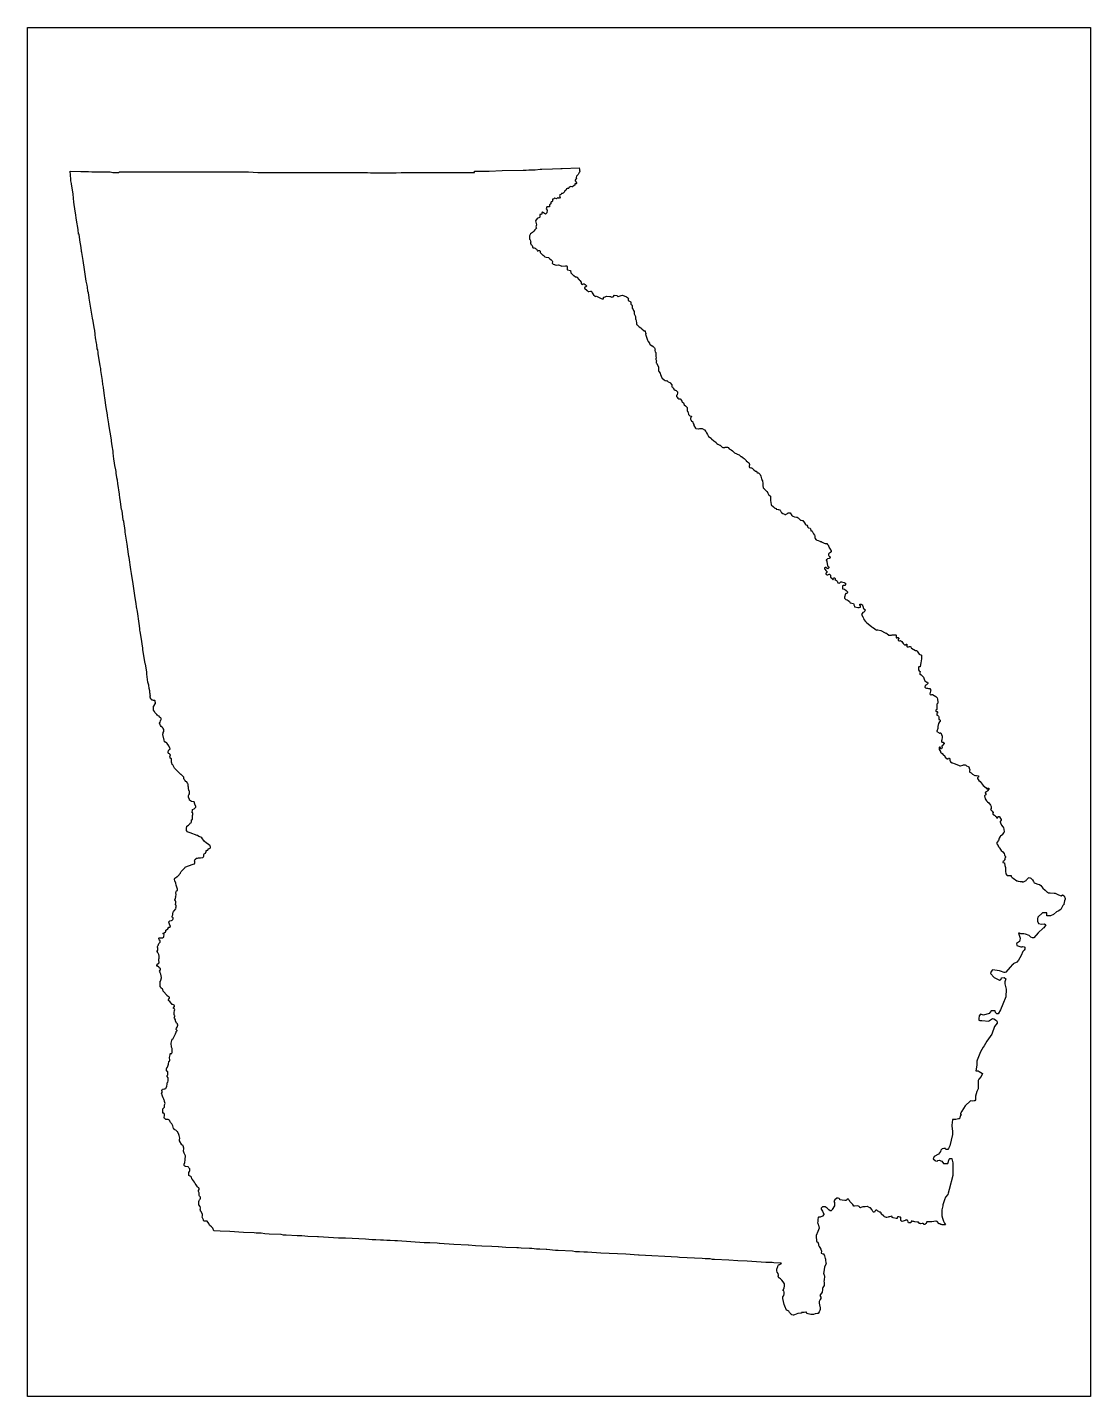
# Model space of a CAD drawing. Extents: x 0.1 to 8.4, y 0.1 to 10.8.
import ezdxf

# ---------------------------------------------------------------- set-up
doc = ezdxf.new("R2010")
doc.units = 0
doc.header["$MEASUREMENT"] = 0
doc.layers.add('STATE', color=7, linetype='CONTINUOUS')

# ---------------------------------------------------------------- blocks, each defined once
blk = doc.blocks.new('BLOCK_2')
at = {"layer": 'STATE'}
blk.add_lwpolyline([(0.093, 0.099), (0.093, 10.807), (8.405, 10.807), (8.405, 0.099), (0.093, 0.099)], dxfattribs=at)
at = {"layer": 'STATE', "color": 2}
for points in [[(1.186, 2.676), (1.19, 2.679), (1.19, 2.682), (1.196, 2.699), (1.2, 2.719), (1.203, 2.722), (1.206, 2.729), (1.206, 2.736), (1.203, 2.746), (1.203, 2.749), (1.203, 2.752), (1.206, 2.762), (1.21, 2.772), (1.21, 2.779), (1.213, 2.782), (1.22, 2.782), (1.223, 2.782), (1.223, 2.786), (1.226, 2.789), (1.226, 2.796), (1.226, 2.806), (1.226, 2.812), (1.226, 2.822), (1.22, 2.832), (1.216, 2.863), (1.226, 2.893), (1.233, 2.899), (1.24, 2.916), (1.25, 2.936), (1.256, 2.949), (1.256, 2.953), (1.26, 2.956), (1.263, 2.959), (1.263, 2.963), (1.256, 2.969), (1.256, 2.973), (1.26, 2.979), (1.263, 2.989), (1.266, 2.993), (1.266, 2.996), (1.27, 3.003), (1.27, 3.006), (1.266, 3.009), (1.266, 3.013), (1.26, 3.019), (1.253, 3.033), (1.25, 3.036), (1.25, 3.046), (1.243, 3.059), (1.24, 3.063), (1.243, 3.066), (1.246, 3.073), (1.246, 3.076), (1.243, 3.079), (1.24, 3.086), (1.24, 3.093), (1.24, 3.106), (1.243, 3.116), (1.243, 3.119), (1.246, 3.126), (1.243, 3.129), (1.24, 3.133), (1.236, 3.133), (1.236, 3.139), (1.24, 3.146), (1.243, 3.149), (1.243, 3.153), (1.243, 3.156), (1.24, 3.159), (1.23, 3.166), (1.226, 3.166), (1.216, 3.176), (1.206, 3.189), (1.2, 3.193), (1.196, 3.196), (1.196, 3.199), (1.196, 3.203), (1.2, 3.213), (1.203, 3.213), (1.203, 3.216), (1.203, 3.219), (1.203, 3.223), (1.2, 3.226), (1.196, 3.229), (1.193, 3.229), (1.186, 3.233), (1.186, 3.236), (1.156, 3.269), (1.153, 3.283), (1.15, 3.286), (1.136, 3.296), (1.133, 3.303), (1.13, 3.303), (1.13, 3.309), (1.13, 3.316), (1.13, 3.329), (1.13, 3.346), (1.13, 3.349), (1.133, 3.349), (1.136, 3.356), (1.143, 3.373), (1.143, 3.376), (1.136, 3.403), (1.13, 3.413), (1.13, 3.419), (1.126, 3.426), (1.13, 3.433), (1.133, 3.436), (1.133, 3.443), (1.133, 3.446), (1.13, 3.446), (1.123, 3.453), (1.12, 3.456), (1.11, 3.466), (1.106, 3.466), (1.106, 3.469), (1.106, 3.473), (1.113, 3.483), (1.12, 3.489), (1.123, 3.496), (1.123, 3.499), (1.12, 3.503), (1.12, 3.506), (1.12, 3.523), (1.123, 3.526), (1.123, 3.533), (1.123, 3.536), (1.123, 3.539), (1.123, 3.543), (1.12, 3.556), (1.116, 3.566), (1.113, 3.569), (1.11, 3.573), (1.11, 3.576), (1.106, 3.583), (1.106, 3.586), (1.11, 3.586), (1.113, 3.593), (1.113, 3.596), (1.113, 3.606), (1.11, 3.613), (1.11, 3.616), (1.11, 3.619), (1.113, 3.623), (1.116, 3.626), (1.12, 3.643), (1.13, 3.653), (1.13, 3.656), (1.13, 3.659), (1.13, 3.666), (1.126, 3.666), (1.126, 3.669), (1.123, 3.673), (1.12, 3.679), (1.12, 3.683), (1.123, 3.686), (1.143, 3.686), (1.146, 3.686), (1.15, 3.686), (1.153, 3.686), (1.156, 3.689), (1.16, 3.693), (1.16, 3.699), (1.163, 3.709), (1.16, 3.716), (1.156, 3.719), (1.156, 3.723), (1.163, 3.726), (1.173, 3.733), (1.176, 3.736), (1.176, 3.746), (1.18, 3.749), (1.19, 3.756), (1.2, 3.769), (1.203, 3.769), (1.213, 3.776), (1.213, 3.779), (1.206, 3.786), (1.2, 3.809), (1.2, 3.813), (1.203, 3.816), (1.206, 3.819), (1.22, 3.823), (1.226, 3.826), (1.23, 3.829), (1.233, 3.836), (1.233, 3.839), (1.233, 3.843), (1.226, 3.849), (1.226, 3.856), (1.23, 3.866), (1.23, 3.876), (1.23, 3.879), (1.233, 3.886), (1.236, 3.896), (1.24, 3.899), (1.253, 3.913), (1.256, 3.919), (1.253, 3.926), (1.256, 3.933), (1.256, 3.936), (1.256, 3.939), (1.256, 3.943), (1.253, 3.943), (1.253, 3.946), (1.25, 3.946), (1.25, 3.953), (1.253, 3.959), (1.253, 3.963), (1.253, 3.966), (1.253, 3.969), (1.25, 3.976), (1.246, 3.983), (1.25, 3.996), (1.253, 4.003), (1.25, 4.006), (1.253, 4.013), (1.256, 4.023), (1.256, 4.029), (1.253, 4.033), (1.253, 4.036), (1.256, 4.049), (1.26, 4.053), (1.266, 4.056), (1.266, 4.059), (1.266, 4.066), (1.263, 4.076), (1.256, 4.099), (1.253, 4.113), (1.246, 4.133), (1.243, 4.143), (1.243, 4.149), (1.246, 4.153), (1.25, 4.156), (1.263, 4.166), (1.266, 4.166), (1.27, 4.169), (1.29, 4.193), (1.29, 4.196), (1.296, 4.206), (1.303, 4.213), (1.323, 4.233), (1.326, 4.239), (1.333, 4.243), (1.353, 4.249), (1.39, 4.263), (1.4, 4.266), (1.403, 4.273), (1.403, 4.276), (1.403, 4.279), (1.403, 4.283), (1.4, 4.286), (1.4, 4.289), (1.403, 4.293), (1.403, 4.296), (1.406, 4.296), (1.406, 4.299), (1.41, 4.303), (1.413, 4.306), (1.413, 4.309), (1.416, 4.309), (1.423, 4.309), (1.43, 4.313), (1.443, 4.313), (1.446, 4.313), (1.463, 4.316), (1.466, 4.316), (1.47, 4.319), (1.473, 4.326), (1.473, 4.333), (1.473, 4.336), (1.473, 4.339), (1.476, 4.343), (1.486, 4.349), (1.49, 4.363), (1.49, 4.366), (1.49, 4.369), (1.496, 4.369), (1.5, 4.373), (1.503, 4.373), (1.503, 4.376), (1.506, 4.376), (1.506, 4.379), (1.51, 4.386), (1.516, 4.386), (1.523, 4.389), (1.526, 4.393), (1.526, 4.396), (1.526, 4.399), (1.523, 4.403), (1.523, 4.406), (1.506, 4.419), (1.493, 4.426), (1.476, 4.443), (1.456, 4.469), (1.45, 4.473), (1.433, 4.479), (1.423, 4.486), (1.42, 4.486), (1.366, 4.509), (1.35, 4.513), (1.346, 4.516), (1.336, 4.526), (1.336, 4.529), (1.336, 4.543), (1.34, 4.559), (1.353, 4.569), (1.363, 4.579), (1.366, 4.583), (1.37, 4.586), (1.373, 4.586), (1.373, 4.589), (1.376, 4.593), (1.376, 4.599), (1.376, 4.603), (1.376, 4.609), (1.383, 4.613), (1.383, 4.616), (1.383, 4.619), (1.383, 4.626), (1.383, 4.629), (1.383, 4.636), (1.383, 4.639), (1.383, 4.646), (1.386, 4.646), (1.386, 4.653), (1.386, 4.659), (1.383, 4.666), (1.38, 4.669), (1.383, 4.679), (1.383, 4.689), (1.396, 4.696), (1.41, 4.709), (1.41, 4.713), (1.403, 4.733), (1.396, 4.749), (1.376, 4.753), (1.36, 4.763), (1.36, 4.769), (1.353, 4.786), (1.353, 4.789), (1.353, 4.793), (1.353, 4.799), (1.356, 4.806), (1.36, 4.813), (1.36, 4.816), (1.36, 4.823), (1.36, 4.826), (1.36, 4.833), (1.356, 4.839), (1.356, 4.843), (1.353, 4.849), (1.353, 4.853), (1.353, 4.859), (1.353, 4.866), (1.35, 4.873), (1.35, 4.879), (1.35, 4.883), (1.35, 4.886), (1.35, 4.889), (1.346, 4.893), (1.34, 4.906), (1.336, 4.906), (1.33, 4.909), (1.326, 4.916), (1.323, 4.919), (1.32, 4.926), (1.316, 4.933), (1.316, 4.936), (1.316, 4.939), (1.316, 4.943), (1.296, 4.963), (1.293, 4.963), (1.26, 4.999), (1.243, 5.013), (1.23, 5.039), (1.226, 5.043), (1.223, 5.056), (1.22, 5.059), (1.22, 5.069), (1.22, 5.073), (1.22, 5.086), (1.216, 5.089), (1.213, 5.089), (1.213, 5.093), (1.21, 5.093), (1.21, 5.099), (1.206, 5.103), (1.206, 5.106), (1.21, 5.109), (1.21, 5.113), (1.213, 5.116), (1.213, 5.119), (1.21, 5.119), (1.206, 5.123), (1.203, 5.126), (1.196, 5.129), (1.193, 5.136), (1.193, 5.139), (1.193, 5.143), (1.196, 5.149), (1.2, 5.156), (1.206, 5.163), (1.21, 5.166), (1.2, 5.189), (1.186, 5.206), (1.183, 5.209), (1.173, 5.216), (1.17, 5.216), (1.166, 5.219), (1.166, 5.223), (1.163, 5.233), (1.153, 5.276), (1.153, 5.279), (1.156, 5.286), (1.156, 5.289), (1.156, 5.293), (1.16, 5.299), (1.16, 5.306), (1.16, 5.309), (1.16, 5.316), (1.16, 5.319), (1.156, 5.319), (1.156, 5.323), (1.153, 5.329), (1.15, 5.329), (1.146, 5.333), (1.14, 5.339), (1.133, 5.346), (1.13, 5.353), (1.126, 5.366), (1.13, 5.373), (1.133, 5.383), (1.133, 5.386), (1.136, 5.389), (1.14, 5.393), (1.14, 5.396), (1.14, 5.403), (1.136, 5.406), (1.126, 5.413), (1.123, 5.419), (1.116, 5.423), (1.11, 5.429), (1.106, 5.429), (1.106, 5.433), (1.09, 5.449), (1.086, 5.456), (1.08, 5.466), (1.08, 5.469), (1.08, 5.476), (1.08, 5.489), (1.08, 5.499), (1.083, 5.499), (1.086, 5.506), (1.086, 5.509), (1.093, 5.516), (1.096, 5.519), (1.096, 5.523), (1.096, 5.526), (1.093, 5.529), (1.093, 5.533), (1.093, 5.536), (1.093, 5.539), (1.09, 5.543), (1.086, 5.543), (1.083, 5.543), (1.08, 5.543), (1.073, 5.546), (1.07, 5.546), (1.066, 5.546), (1.066, 5.549), (1.063, 5.549), (1.063, 5.553), (1.06, 5.553), (1.056, 5.559), (1.056, 5.563), (1.053, 5.566), (1.053, 5.576), (1.056, 5.576), (1.056, 5.579), (1.053, 5.583), (1.053, 5.586), (1.053, 5.589), (1.053, 5.593), (1.053, 5.599), (1.05, 5.599), (1.05, 5.616), (1.05, 5.619), (1.046, 5.636), (1.043, 5.663), (1.036, 5.686), (1.026, 5.749), (1.026, 5.766), (1.016, 5.826), (1.013, 5.833), (0.996, 5.939), (0.996, 5.953), (0.983, 6.039), (0.976, 6.083), (0.973, 6.093), (0.973, 6.106), (0.966, 6.146), (0.953, 6.24), (0.946, 6.276), (0.943, 6.3), (0.936, 6.346), (0.92, 6.456), (0.907, 6.536), (0.903, 6.566), (0.89, 6.66), (0.887, 6.67), (0.883, 6.686), (0.873, 6.766), (0.857, 6.86), (0.857, 6.87), (0.857, 6.873), (0.847, 6.943), (0.843, 6.956), (0.833, 7.026), (0.83, 7.036), (0.82, 7.096), (0.817, 7.13), (0.813, 7.15), (0.813, 7.156), (0.8, 7.24), (0.797, 7.266), (0.793, 7.283), (0.793, 7.286), (0.787, 7.32), (0.787, 7.333), (0.783, 7.36), (0.78, 7.366), (0.77, 7.433), (0.767, 7.453), (0.763, 7.48), (0.763, 7.483), (0.763, 7.493), (0.757, 7.533), (0.75, 7.57), (0.75, 7.58), (0.73, 7.7), (0.73, 7.706), (0.72, 7.77), (0.72, 7.773), (0.72, 7.776), (0.71, 7.833), (0.7, 7.91), (0.697, 7.926), (0.687, 7.99), (0.687, 7.993), (0.683, 8.013), (0.68, 8.046), (0.677, 8.06), (0.667, 8.123), (0.667, 8.14), (0.663, 8.16), (0.647, 8.256), (0.647, 8.263), (0.643, 8.286), (0.64, 8.293), (0.637, 8.326), (0.633, 8.336), (0.627, 8.38), (0.623, 8.406), (0.62, 8.44), (0.617, 8.443), (0.607, 8.51), (0.603, 8.533), (0.587, 8.626), (0.577, 8.69), (0.577, 8.693), (0.573, 8.713), (0.57, 8.73), (0.567, 8.743), (0.563, 8.776), (0.56, 8.79), (0.557, 8.8), (0.553, 8.823), (0.54, 8.913), (0.53, 8.983)], [(7.225, 5.393), (7.229, 5.389), (7.229, 5.386), (7.229, 5.383), (7.229, 5.379), (7.225, 5.376), (7.215, 5.363), (7.212, 5.339), (7.212, 5.323), (7.202, 5.303), (7.202, 5.299), (7.222, 5.289), (7.225, 5.286), (7.229, 5.286), (7.229, 5.289), (7.232, 5.289), (7.235, 5.289), (7.239, 5.276), (7.245, 5.263), (7.245, 5.256), (7.242, 5.236), (7.239, 5.226), (7.239, 5.223), (7.242, 5.216), (7.245, 5.216), (7.252, 5.216), (7.259, 5.209), (7.262, 5.206), (7.259, 5.203), (7.245, 5.189), (7.242, 5.189), (7.242, 5.179), (7.245, 5.179), (7.245, 5.176), (7.239, 5.166), (7.235, 5.166), (7.232, 5.166), (7.232, 5.169), (7.229, 5.179), (7.225, 5.179), (7.222, 5.176), (7.222, 5.173), (7.222, 5.163), (7.222, 5.159), (7.232, 5.143), (7.232, 5.139), (7.245, 5.129), (7.255, 5.116), (7.262, 5.113), (7.269, 5.099), (7.285, 5.086), (7.289, 5.086), (7.292, 5.086), (7.295, 5.093), (7.299, 5.093), (7.302, 5.089), (7.305, 5.089), (7.305, 5.076), (7.309, 5.063), (7.322, 5.056), (7.325, 5.056), (7.339, 5.049), (7.372, 5.036), (7.382, 5.033), (7.385, 5.033), (7.389, 5.033), (7.405, 5.036), (7.412, 5.039), (7.419, 5.039), (7.422, 5.039), (7.425, 5.039), (7.429, 5.036), (7.435, 5.033), (7.449, 5.026), (7.452, 5.023), (7.459, 5.006), (7.462, 5.003), (7.462, 4.999), (7.459, 4.993), (7.459, 4.989), (7.459, 4.986), (7.462, 4.983), (7.472, 4.976), (7.482, 4.966), (7.499, 4.956), (7.502, 4.953), (7.505, 4.956), (7.512, 4.956), (7.525, 4.953), (7.529, 4.953), (7.529, 4.946), (7.529, 4.943), (7.525, 4.943), (7.522, 4.939), (7.522, 4.936), (7.522, 4.933), (7.532, 4.916), (7.542, 4.909), (7.565, 4.879), (7.589, 4.859), (7.595, 4.853), (7.599, 4.853), (7.605, 4.856), (7.609, 4.856), (7.609, 4.853), (7.609, 4.849), (7.599, 4.836), (7.592, 4.829), (7.585, 4.829), (7.585, 4.826), (7.582, 4.823), (7.582, 4.819), (7.585, 4.816), (7.585, 4.813), (7.589, 4.813), (7.585, 4.809), (7.585, 4.806), (7.582, 4.803), (7.579, 4.799), (7.575, 4.796), (7.582, 4.773), (7.592, 4.759), (7.599, 4.749), (7.609, 4.743), (7.622, 4.723), (7.629, 4.713), (7.629, 4.699), (7.622, 4.689), (7.625, 4.689), (7.629, 4.686), (7.635, 4.676), (7.642, 4.669), (7.645, 4.666), (7.642, 4.663), (7.642, 4.659), (7.642, 4.656), (7.642, 4.653), (7.655, 4.646), (7.662, 4.639), (7.669, 4.633), (7.669, 4.629), (7.669, 4.626), (7.672, 4.626), (7.675, 4.626), (7.679, 4.626), (7.679, 4.629), (7.679, 4.633), (7.685, 4.636), (7.689, 4.636), (7.692, 4.633), (7.702, 4.619), (7.702, 4.616), (7.705, 4.616), (7.705, 4.606), (7.699, 4.596), (7.699, 4.593), (7.702, 4.586), (7.709, 4.569), (7.719, 4.556), (7.722, 4.556), (7.722, 4.553), (7.725, 4.549), (7.729, 4.519), (7.729, 4.516), (7.729, 4.513), (7.725, 4.509), (7.715, 4.493), (7.712, 4.489), (7.702, 4.483), (7.699, 4.479), (7.689, 4.466), (7.685, 4.449), (7.672, 4.433), (7.672, 4.426), (7.672, 4.423), (7.675, 4.419), (7.675, 4.416), (7.679, 4.413), (7.685, 4.399), (7.689, 4.396), (7.692, 4.393), (7.695, 4.386), (7.705, 4.369), (7.719, 4.359), (7.729, 4.346), (7.732, 4.336), (7.735, 4.329), (7.739, 4.323), (7.739, 4.316), (7.735, 4.309), (7.735, 4.303), (7.735, 4.299), (7.735, 4.296), (7.732, 4.296), (7.729, 4.289), (7.722, 4.283), (7.719, 4.279), (7.719, 4.276), (7.722, 4.276), (7.732, 4.273), (7.732, 4.269), (7.735, 4.256), (7.735, 4.253), (7.739, 4.236), (7.739, 4.233), (7.739, 4.219), (7.739, 4.216), (7.739, 4.209), (7.742, 4.186), (7.749, 4.176), (7.752, 4.173), (7.772, 4.173), (7.782, 4.173), (7.785, 4.173), (7.785, 4.166), (7.792, 4.159), (7.799, 4.153), (7.829, 4.133), (7.832, 4.133), (7.839, 4.129), (7.842, 4.129), (7.855, 4.126), (7.859, 4.126), (7.869, 4.126), (7.875, 4.123), (7.885, 4.126), (7.902, 4.136), (7.905, 4.139), (7.912, 4.149), (7.919, 4.156), (7.925, 4.159), (7.929, 4.156), (7.932, 4.156), (7.939, 4.153), (7.945, 4.146), (7.952, 4.139), (7.959, 4.126), (7.965, 4.116), (7.972, 4.113), (7.992, 4.106), (8.005, 4.103), (8.015, 4.096), (8.032, 4.076), (8.049, 4.059), (8.062, 4.046), (8.069, 4.043), (8.075, 4.039), (8.089, 4.039), (8.119, 4.036), (8.129, 4.036), (8.155, 4.023), (8.175, 4.016), (8.185, 4.023), (8.198, 4.016), (8.205, 3.993), (8.205, 3.989), (8.202, 3.976), (8.198, 3.963), (8.195, 3.949), (8.195, 3.946), (8.192, 3.946), (8.189, 3.939), (8.172, 3.909), (8.152, 3.896), (8.139, 3.889), (8.115, 3.869), (8.092, 3.859), (8.062, 3.859), (8.062, 3.883), (8.042, 3.883), (8.039, 3.883), (8.029, 3.883), (7.992, 3.849), (7.989, 3.836), (7.989, 3.816), (7.999, 3.799), (8.022, 3.793), (8.045, 3.796), (8.055, 3.789), (8.039, 3.766), (8.035, 3.763), (7.995, 3.726), (7.962, 3.686), (7.952, 3.686), (7.939, 3.693), (7.925, 3.706), (7.895, 3.716), (7.882, 3.719), (7.859, 3.719), (7.849, 3.723), (7.845, 3.723), (7.842, 3.723), (7.849, 3.699), (7.855, 3.683), (7.852, 3.669), (7.849, 3.659), (7.825, 3.643), (7.829, 3.626), (7.859, 3.616), (7.869, 3.616), (7.872, 3.619), (7.885, 3.616), (7.892, 3.613), (7.892, 3.599), (7.885, 3.589), (7.875, 3.579), (7.862, 3.549), (7.842, 3.513), (7.829, 3.496), (7.799, 3.483), (7.799, 3.479), (7.795, 3.479), (7.775, 3.456), (7.742, 3.419), (7.735, 3.416), (7.729, 3.416), (7.702, 3.426), (7.692, 3.429), (7.639, 3.436), (7.629, 3.423), (7.622, 3.409), (7.652, 3.376), (7.692, 3.356), (7.705, 3.363), (7.709, 3.373), (7.712, 3.373), (7.729, 3.376), (7.742, 3.366), (7.735, 3.343), (7.735, 3.326), (7.745, 3.286), (7.742, 3.226), (7.719, 3.169), (7.702, 3.123), (7.682, 3.093), (7.672, 3.093), (7.662, 3.103), (7.659, 3.116), (7.645, 3.116), (7.629, 3.116), (7.612, 3.096), (7.569, 3.083), (7.545, 3.089), (7.535, 3.076), (7.532, 3.056), (7.532, 3.046), (7.532, 3.043), (7.539, 3.039), (7.555, 3.039), (7.609, 3.036), (7.615, 3.039), (7.639, 3.056), (7.649, 3.053), (7.669, 3.039), (7.675, 3.029), (7.675, 3.019), (7.655, 2.993), (7.632, 2.933), (7.595, 2.879), (7.572, 2.843), (7.565, 2.832), (7.545, 2.796), (7.519, 2.729), (7.515, 2.722), (7.515, 2.692), (7.509, 2.646), (7.525, 2.646), (7.535, 2.642), (7.559, 2.626), (7.549, 2.602), (7.532, 2.582), (7.525, 2.572), (7.525, 2.506), (7.515, 2.486), (7.505, 2.449), (7.505, 2.426), (7.505, 2.419), (7.499, 2.412), (7.495, 2.412), (7.479, 2.409), (7.465, 2.412), (7.425, 2.372), (7.399, 2.332), (7.389, 2.312), (7.389, 2.309), (7.392, 2.299), (7.389, 2.296), (7.382, 2.282), (7.379, 2.272), (7.375, 2.272), (7.372, 2.272), (7.352, 2.266), (7.345, 2.266), (7.325, 2.266), (7.325, 2.259), (7.322, 2.249), (7.319, 2.216), (7.325, 2.172), (7.325, 2.149), (7.305, 2.059), (7.295, 2.039), (7.289, 2.032), (7.275, 2.032), (7.272, 2.036), (7.272, 2.039), (7.259, 2.039), (7.245, 2.036), (7.235, 2.026), (7.232, 2.016), (7.215, 1.996), (7.182, 1.976), (7.175, 1.959), (7.189, 1.946), (7.192, 1.942), (7.205, 1.939), (7.212, 1.946), (7.222, 1.949), (7.242, 1.939), (7.255, 1.922), (7.275, 1.922), (7.289, 1.922), (7.299, 1.956), (7.305, 1.962), (7.319, 1.962), (7.319, 1.959), (7.329, 1.926), (7.329, 1.916), (7.329, 1.902), (7.329, 1.829), (7.299, 1.719), (7.292, 1.689), (7.289, 1.679), (7.272, 1.659), (7.262, 1.639), (7.252, 1.606), (7.249, 1.599), (7.249, 1.592), (7.242, 1.559), (7.242, 1.529), (7.242, 1.512), (7.245, 1.506), (7.245, 1.502), (7.255, 1.472), (7.262, 1.456), (7.272, 1.442), (7.265, 1.442), (7.245, 1.442), (7.239, 1.446), (7.235, 1.446), (7.229, 1.449), (7.222, 1.449), (7.219, 1.452), (7.205, 1.469), (7.199, 1.472), (7.195, 1.472), (7.179, 1.469), (7.165, 1.466), (7.152, 1.466), (7.142, 1.466), (7.129, 1.466), (7.125, 1.466), (7.122, 1.462), (7.122, 1.459), (7.119, 1.456), (7.119, 1.452), (7.115, 1.449), (7.112, 1.446), (7.109, 1.446), (7.105, 1.446), (7.102, 1.446), (7.102, 1.449), (7.099, 1.449), (7.095, 1.452), (7.089, 1.452), (7.075, 1.449), (7.072, 1.452), (7.065, 1.452), (7.065, 1.456), (7.059, 1.462), (7.055, 1.462), (7.049, 1.462), (7.032, 1.466), (7.022, 1.469), (7.015, 1.469), (7.009, 1.472), (7.002, 1.472), (7.002, 1.466), (6.999, 1.459), (6.995, 1.459), (6.989, 1.459), (6.982, 1.459), (6.979, 1.462), (6.979, 1.466), (6.975, 1.476), (6.972, 1.479), (6.969, 1.482), (6.962, 1.479), (6.959, 1.479), (6.955, 1.476), (6.932, 1.469), (6.929, 1.472), (6.925, 1.472), (6.922, 1.479), (6.922, 1.486), (6.922, 1.496), (6.922, 1.499), (6.919, 1.502), (6.915, 1.502), (6.905, 1.506), (6.902, 1.506), (6.895, 1.506), (6.895, 1.502), (6.892, 1.496), (6.892, 1.492), (6.889, 1.492), (6.885, 1.492), (6.862, 1.496), (6.855, 1.499), (6.855, 1.506), (6.852, 1.509), (6.832, 1.506), (6.829, 1.506), (6.822, 1.502), (6.812, 1.499), (6.809, 1.499), (6.795, 1.506), (6.789, 1.509), (6.769, 1.529), (6.769, 1.532), (6.769, 1.536), (6.765, 1.539), (6.762, 1.539), (6.762, 1.542), (6.759, 1.542), (6.755, 1.542), (6.749, 1.546), (6.742, 1.549), (6.735, 1.556), (6.725, 1.556), (6.722, 1.552), (6.719, 1.546), (6.715, 1.542), (6.709, 1.542), (6.702, 1.546), (6.699, 1.552), (6.695, 1.562), (6.685, 1.576), (6.679, 1.576), (6.662, 1.586), (6.659, 1.586), (6.642, 1.582), (6.639, 1.582), (6.629, 1.582), (6.625, 1.582), (6.609, 1.579), (6.605, 1.576), (6.602, 1.579), (6.599, 1.582), (6.595, 1.586), (6.585, 1.592), (6.559, 1.589), (6.555, 1.589), (6.545, 1.602), (6.535, 1.612), (6.522, 1.626), (6.519, 1.632), (6.515, 1.639), (6.512, 1.642), (6.505, 1.642), (6.502, 1.642), (6.499, 1.639), (6.495, 1.636), (6.495, 1.632), (6.485, 1.632), (6.462, 1.636), (6.445, 1.639), (6.445, 1.642), (6.439, 1.649), (6.432, 1.652), (6.422, 1.652), (6.405, 1.639), (6.402, 1.636), (6.402, 1.632), (6.399, 1.626), (6.402, 1.616), (6.402, 1.599), (6.402, 1.592), (6.385, 1.562), (6.382, 1.556), (6.376, 1.552), (6.372, 1.552), (6.369, 1.552), (6.359, 1.559), (6.355, 1.562), (6.346, 1.572), (6.329, 1.582), (6.326, 1.582), (6.309, 1.582), (6.299, 1.572), (6.299, 1.569), (6.299, 1.566), (6.309, 1.549), (6.319, 1.526), (6.319, 1.522), (6.309, 1.509), (6.292, 1.502), (6.286, 1.502), (6.279, 1.502), (6.276, 1.499), (6.276, 1.496), (6.272, 1.486), (6.272, 1.476), (6.272, 1.469), (6.269, 1.459), (6.272, 1.452), (6.276, 1.449), (6.276, 1.446), (6.279, 1.439), (6.282, 1.416), (6.272, 1.389), (6.259, 1.359), (6.259, 1.356), (6.259, 1.352), (6.262, 1.316), (6.266, 1.309), (6.272, 1.306), (6.279, 1.292), (6.279, 1.289), (6.279, 1.282), (6.282, 1.272), (6.289, 1.266), (6.296, 1.252), (6.302, 1.236), (6.299, 1.222), (6.312, 1.216), (6.319, 1.216), (6.319, 1.212), (6.326, 1.199), (6.329, 1.179), (6.332, 1.176), (6.332, 1.166), (6.336, 1.146), (6.339, 1.139), (6.326, 1.112), (6.319, 1.076), (6.316, 1.062), (6.319, 1.059), (6.319, 1.056), (6.319, 1.052), (6.322, 1.052), (6.326, 1.042), (6.326, 1.039), (6.326, 1.036), (6.322, 1.016), (6.322, 1.009), (6.322, 1.006), (6.319, 1.002), (6.322, 0.992), (6.322, 0.976), (6.322, 0.972), (6.322, 0.969), (6.312, 0.952), (6.309, 0.946), (6.309, 0.936), (6.306, 0.916), (6.302, 0.909), (6.292, 0.896), (6.289, 0.889), (6.296, 0.876), (6.296, 0.866), (6.292, 0.859), (6.286, 0.849), (6.282, 0.842), (6.282, 0.829), (6.286, 0.816), (6.292, 0.792), (6.292, 0.779), (6.289, 0.772), (6.286, 0.766), (6.282, 0.762), (6.276, 0.749), (6.269, 0.749), (6.252, 0.746), (6.239, 0.742), (6.219, 0.742), (6.196, 0.746), (6.189, 0.749), (6.186, 0.749), (6.186, 0.752), (6.182, 0.752), (6.186, 0.756), (6.182, 0.759), (6.179, 0.759), (6.166, 0.756), (6.159, 0.756), (6.146, 0.756), (6.146, 0.752), (6.139, 0.752), (6.116, 0.749), (6.089, 0.739), (6.082, 0.736), (6.079, 0.736), (6.069, 0.739), (6.066, 0.739), (6.066, 0.742), (6.052, 0.756), (6.046, 0.766), (6.036, 0.772), (6.029, 0.776), (6.016, 0.806), (6.009, 0.819), (5.999, 0.866), (5.999, 0.879), (6.006, 0.889), (6.009, 0.902), (6.009, 0.916), (6.006, 0.926), (6.002, 0.926), (6.002, 0.932), (6.009, 0.949), (6.012, 0.962), (6.012, 0.982), (6.002, 0.996), (5.992, 1.009), (5.982, 1.019), (5.972, 1.026), (5.969, 1.029), (5.962, 1.042), (5.966, 1.049), (5.962, 1.062), (5.956, 1.072), (5.952, 1.082), (5.952, 1.096), (5.959, 1.116), (5.959, 1.119), (5.966, 1.129), (5.972, 1.132), (5.982, 1.136), (5.989, 1.139), (5.986, 1.142), (5.929, 1.146), (5.916, 1.149), (5.866, 1.149), (5.719, 1.159), (5.646, 1.162), (5.576, 1.166), (5.466, 1.172), (5.449, 1.172), (5.432, 1.176), (5.419, 1.176), (5.399, 1.176), (5.392, 1.176), (5.369, 1.179), (5.192, 1.186), (5.176, 1.189), (4.876, 1.206), (4.872, 1.206), (4.772, 1.212), (4.576, 1.222), (4.473, 1.229), (4.463, 1.229), (4.453, 1.229), (4.443, 1.229), (4.409, 1.232), (4.396, 1.232), (4.383, 1.232), (4.379, 1.232), (4.356, 1.236), (4.243, 1.242), (4.223, 1.242), (4.153, 1.249), (4.149, 1.249), (4.099, 1.252), (4.073, 1.252), (4.036, 1.256), (4.019, 1.256), (3.953, 1.259), (3.933, 1.262), (3.919, 1.262), (3.833, 1.266), (3.776, 1.269), (3.773, 1.269), (3.723, 1.272), (3.646, 1.276), (3.596, 1.279), (3.543, 1.282), (3.539, 1.282), (3.426, 1.289), (3.316, 1.296), (3.313, 1.296), (3.296, 1.299), (3.239, 1.302), (3.196, 1.302), (2.986, 1.316), (2.966, 1.316), (2.929, 1.319), (2.926, 1.319), (2.919, 1.319), (2.903, 1.319), (2.876, 1.322), (2.856, 1.322), (2.853, 1.322), (2.816, 1.326), (2.803, 1.326), (2.799, 1.326), (2.789, 1.326), (2.736, 1.329), (2.58, 1.339), (2.573, 1.339), (2.526, 1.339), (2.37, 1.349), (2.363, 1.349), (2.36, 1.349), (2.286, 1.352), (2.24, 1.356), (2.216, 1.356), (2.203, 1.356), (2.116, 1.362), (2.103, 1.362), (2.096, 1.362), (2.076, 1.366), (1.983, 1.369), (1.95, 1.372), (1.92, 1.376), (1.886, 1.376), (1.883, 1.376), (1.866, 1.379), (1.783, 1.382), (1.676, 1.389), (1.6, 1.392), (1.553, 1.396), (1.55, 1.396), (1.543, 1.416), (1.533, 1.426), (1.52, 1.436), (1.516, 1.439), (1.513, 1.452), (1.5, 1.472), (1.496, 1.472), (1.493, 1.472), (1.486, 1.472), (1.483, 1.472), (1.48, 1.472), (1.473, 1.472), (1.47, 1.476), (1.47, 1.479), (1.47, 1.482), (1.466, 1.492), (1.463, 1.496), (1.46, 1.502), (1.463, 1.512), (1.463, 1.519), (1.463, 1.526), (1.45, 1.549), (1.446, 1.549), (1.446, 1.552), (1.446, 1.556), (1.446, 1.559), (1.443, 1.562), (1.446, 1.572), (1.446, 1.576), (1.443, 1.586), (1.433, 1.599), (1.433, 1.606), (1.433, 1.616), (1.433, 1.626), (1.436, 1.632), (1.44, 1.639), (1.443, 1.642), (1.443, 1.646), (1.446, 1.649), (1.446, 1.652), (1.446, 1.659), (1.443, 1.662), (1.44, 1.666), (1.436, 1.672), (1.436, 1.676), (1.436, 1.679), (1.436, 1.686), (1.436, 1.689), (1.436, 1.692), (1.433, 1.699), (1.43, 1.702), (1.43, 1.709), (1.43, 1.712), (1.436, 1.719), (1.436, 1.722), (1.436, 1.726), (1.433, 1.732), (1.43, 1.732), (1.426, 1.736), (1.423, 1.739), (1.413, 1.756), (1.406, 1.766), (1.4, 1.776), (1.383, 1.796), (1.38, 1.802), (1.376, 1.816), (1.37, 1.819), (1.36, 1.826), (1.356, 1.829), (1.356, 1.832), (1.356, 1.842), (1.356, 1.849), (1.356, 1.852), (1.36, 1.859), (1.363, 1.866), (1.363, 1.869), (1.363, 1.876), (1.363, 1.879), (1.356, 1.889), (1.353, 1.892), (1.35, 1.896), (1.333, 1.899), (1.33, 1.899), (1.323, 1.902), (1.32, 1.906), (1.32, 1.909), (1.32, 1.912), (1.32, 1.916), (1.323, 1.929), (1.323, 1.932), (1.326, 1.949), (1.326, 1.952), (1.326, 1.956), (1.326, 1.966), (1.33, 1.972), (1.33, 1.982), (1.323, 1.992), (1.32, 2.002), (1.313, 2.019), (1.316, 2.039), (1.316, 2.042), (1.31, 2.059), (1.31, 2.062), (1.3, 2.069), (1.283, 2.099), (1.283, 2.102), (1.283, 2.106), (1.286, 2.119), (1.28, 2.142), (1.276, 2.149), (1.27, 2.166), (1.27, 2.169), (1.263, 2.172), (1.253, 2.182), (1.246, 2.186), (1.243, 2.186), (1.243, 2.189), (1.24, 2.189), (1.24, 2.192), (1.236, 2.196), (1.23, 2.216), (1.226, 2.226), (1.223, 2.232), (1.213, 2.242), (1.21, 2.249), (1.206, 2.256), (1.203, 2.259), (1.203, 2.262), (1.193, 2.266), (1.176, 2.266), (1.166, 2.276), (1.163, 2.276), (1.163, 2.279), (1.166, 2.299), (1.166, 2.306), (1.163, 2.312), (1.16, 2.316), (1.156, 2.316), (1.153, 2.316), (1.153, 2.319), (1.153, 2.322), (1.153, 2.336), (1.153, 2.349), (1.156, 2.352), (1.166, 2.362), (1.166, 2.366), (1.166, 2.382), (1.17, 2.392), (1.166, 2.406), (1.166, 2.409), (1.166, 2.412), (1.163, 2.416), (1.16, 2.426), (1.156, 2.436), (1.15, 2.449), (1.146, 2.456), (1.146, 2.459), (1.143, 2.469), (1.146, 2.476), (1.146, 2.482), (1.146, 2.489), (1.143, 2.492), (1.146, 2.499), (1.15, 2.502), (1.153, 2.502), (1.156, 2.502), (1.166, 2.506), (1.17, 2.506), (1.173, 2.512), (1.18, 2.516), (1.18, 2.519), (1.183, 2.526), (1.186, 2.542), (1.186, 2.546), (1.186, 2.552), (1.19, 2.559), (1.193, 2.569), (1.193, 2.572), (1.193, 2.592), (1.186, 2.602), (1.186, 2.606), (1.186, 2.609), (1.19, 2.616), (1.19, 2.632), (1.19, 2.639), (1.19, 2.642), (1.183, 2.642), (1.18, 2.649), (1.18, 2.656), (1.18, 2.659), (1.18, 2.662), (1.186, 2.676)]]:
    blk.add_lwpolyline(points, dxfattribs=at)
blk.add_open_spline([(0.53, 8.983), (0.53, 8.983), (0.52, 9.046), (0.52, 9.046), (0.52, 9.046), (0.517, 9.053), (0.517, 9.053), (0.517, 9.053), (0.517, 9.056), (0.517, 9.056), (0.517, 9.056), (0.513, 9.086), (0.513, 9.086), (0.513, 9.086), (0.503, 9.143), (0.503, 9.143), (0.503, 9.143), (0.503, 9.146), (0.503, 9.146), (0.503, 9.146), (0.497, 9.19), (0.497, 9.19), (0.497, 9.19), (0.493, 9.19), (0.493, 9.19), (0.493, 9.19), (0.49, 9.226), (0.49, 9.226), (0.49, 9.226), (0.477, 9.3), (0.477, 9.3), (0.477, 9.3), (0.47, 9.356), (0.47, 9.356), (0.47, 9.356), (0.467, 9.37), (0.467, 9.37), (0.467, 9.37), (0.457, 9.44), (0.457, 9.44), (0.457, 9.44), (0.45, 9.503), (0.45, 9.503), (0.45, 9.503), (0.44, 9.567), (0.44, 9.567), (0.44, 9.567), (0.437, 9.58), (0.437, 9.58), (0.437, 9.58), (0.437, 9.587), (0.437, 9.587), (0.437, 9.587), (0.433, 9.607), (0.433, 9.607), (0.433, 9.607), (0.433, 9.617), (0.433, 9.617), (0.433, 9.617), (0.433, 9.62), (0.433, 9.62), (0.433, 9.62), (0.427, 9.683), (0.427, 9.683), (0.427, 9.683), (0.51, 9.68), (0.51, 9.68), (0.51, 9.68), (0.57, 9.68), (0.57, 9.68), (0.57, 9.68), (0.597, 9.677), (0.597, 9.677), (0.597, 9.677), (0.633, 9.677), (0.633, 9.677), (0.633, 9.677), (0.64, 9.677), (0.64, 9.677), (0.64, 9.677), (0.647, 9.677), (0.647, 9.677), (0.647, 9.677), (0.67, 9.677), (0.67, 9.677), (0.67, 9.677), (0.713, 9.677), (0.713, 9.677), (0.713, 9.677), (0.737, 9.677), (0.737, 9.677), (0.737, 9.677), (0.74, 9.677), (0.74, 9.677), (0.74, 9.677), (0.76, 9.673), (0.76, 9.673), (0.76, 9.673), (0.763, 9.673), (0.763, 9.673), (0.763, 9.673), (0.777, 9.673), (0.777, 9.673), (0.777, 9.673), (0.803, 9.673), (0.803, 9.673), (0.803, 9.673), (0.807, 9.673), (0.807, 9.673), (0.807, 9.673), (0.81, 9.677), (0.81, 9.677), (0.81, 9.677), (0.84, 9.677), (0.84, 9.677), (0.84, 9.677), (0.843, 9.677), (0.843, 9.677), (0.843, 9.677), (0.847, 9.677), (0.847, 9.677), (0.847, 9.677), (0.85, 9.677), (0.85, 9.677), (0.85, 9.677), (0.867, 9.677), (0.867, 9.677), (0.867, 9.677), (0.9, 9.677), (0.9, 9.677), (0.9, 9.677), (0.903, 9.677), (0.903, 9.677), (0.903, 9.677), (0.91, 9.677), (0.91, 9.677), (0.91, 9.677), (0.92, 9.677), (0.92, 9.677), (0.92, 9.677), (0.933, 9.677), (0.933, 9.677), (0.933, 9.677), (0.94, 9.677), (0.94, 9.677), (0.94, 9.677), (0.943, 9.677), (0.943, 9.677), (0.943, 9.677), (0.946, 9.677), (0.946, 9.677), (0.946, 9.677), (0.95, 9.677), (0.95, 9.677), (0.95, 9.677), (0.956, 9.677), (0.956, 9.677), (0.956, 9.677), (0.966, 9.677), (0.966, 9.677), (0.966, 9.677), (0.983, 9.677), (0.983, 9.677), (0.983, 9.677), (1.003, 9.677), (1.003, 9.677), (1.003, 9.677), (1.013, 9.677), (1.013, 9.677), (1.013, 9.677), (1.023, 9.677), (1.023, 9.677), (1.023, 9.677), (1.026, 9.677), (1.026, 9.677), (1.026, 9.677), (1.036, 9.677), (1.036, 9.677), (1.036, 9.677), (1.04, 9.677), (1.04, 9.677), (1.04, 9.677), (1.043, 9.677), (1.043, 9.677), (1.043, 9.677), (1.046, 9.677), (1.046, 9.677), (1.046, 9.677), (1.053, 9.677), (1.053, 9.677), (1.053, 9.677), (1.063, 9.677), (1.063, 9.677), (1.063, 9.677), (1.07, 9.677), (1.07, 9.677), (1.07, 9.677), (1.08, 9.677), (1.08, 9.677), (1.08, 9.677), (1.093, 9.677), (1.093, 9.677), (1.093, 9.677), (1.103, 9.677), (1.103, 9.677), (1.103, 9.677), (1.11, 9.677), (1.11, 9.677), (1.11, 9.677), (1.153, 9.677), (1.153, 9.677), (1.153, 9.677), (1.166, 9.677), (1.166, 9.677), (1.166, 9.677), (1.186, 9.677), (1.186, 9.677), (1.186, 9.677), (1.193, 9.677), (1.193, 9.677), (1.193, 9.677), (1.226, 9.677), (1.226, 9.677), (1.226, 9.677), (1.236, 9.677), (1.236, 9.677), (1.236, 9.677), (1.256, 9.677), (1.256, 9.677), (1.256, 9.677), (1.26, 9.677), (1.26, 9.677), (1.26, 9.677), (1.286, 9.677), (1.286, 9.677), (1.286, 9.677), (1.29, 9.677), (1.29, 9.677), (1.29, 9.677), (1.316, 9.677), (1.316, 9.677), (1.316, 9.677), (1.32, 9.677), (1.32, 9.677), (1.32, 9.677), (1.33, 9.677), (1.33, 9.677), (1.33, 9.677), (1.423, 9.677), (1.423, 9.677), (1.423, 9.677), (1.426, 9.677), (1.426, 9.677), (1.426, 9.677), (1.46, 9.677), (1.46, 9.677), (1.46, 9.677), (1.48, 9.677), (1.48, 9.677), (1.48, 9.677), (1.486, 9.677), (1.486, 9.677), (1.486, 9.677), (1.5, 9.677), (1.5, 9.677), (1.5, 9.677), (1.563, 9.677), (1.563, 9.677), (1.563, 9.677), (1.57, 9.677), (1.57, 9.677), (1.57, 9.677), (1.61, 9.677), (1.61, 9.677), (1.61, 9.677), (1.616, 9.677), (1.616, 9.677), (1.616, 9.677), (1.66, 9.677), (1.66, 9.677), (1.66, 9.677), (1.67, 9.677), (1.67, 9.677), (1.67, 9.677), (1.676, 9.677), (1.676, 9.677), (1.676, 9.677), (1.68, 9.677), (1.68, 9.677), (1.68, 9.677), (1.693, 9.677), (1.693, 9.677), (1.693, 9.677), (1.696, 9.677), (1.696, 9.677), (1.696, 9.677), (1.746, 9.677), (1.746, 9.677), (1.746, 9.677), (1.763, 9.677), (1.763, 9.677), (1.763, 9.677), (1.806, 9.677), (1.806, 9.677), (1.806, 9.677), (1.82, 9.677), (1.82, 9.677), (1.82, 9.677), (1.823, 9.677), (1.823, 9.677), (1.823, 9.677), (1.896, 9.673), (1.896, 9.673), (1.896, 9.673), (1.986, 9.673), (1.986, 9.673), (1.986, 9.673), (1.993, 9.673), (1.993, 9.673), (1.993, 9.673), (2.08, 9.673), (2.08, 9.673), (2.08, 9.673), (2.17, 9.673), (2.17, 9.673), (2.17, 9.673), (2.173, 9.673), (2.173, 9.673), (2.173, 9.673), (2.26, 9.673), (2.26, 9.673), (2.26, 9.673), (2.353, 9.673), (2.353, 9.673), (2.353, 9.673), (2.356, 9.673), (2.356, 9.673), (2.356, 9.673), (2.36, 9.673), (2.36, 9.673), (2.36, 9.673), (2.373, 9.673), (2.373, 9.673), (2.373, 9.673), (2.386, 9.673), (2.386, 9.673), (2.386, 9.673), (2.393, 9.673), (2.393, 9.673), (2.393, 9.673), (2.41, 9.673), (2.41, 9.673), (2.41, 9.673), (2.43, 9.673), (2.43, 9.673), (2.43, 9.673), (2.436, 9.673), (2.436, 9.673), (2.436, 9.673), (2.47, 9.673), (2.47, 9.673), (2.47, 9.673), (2.566, 9.673), (2.566, 9.673), (2.566, 9.673), (2.613, 9.673), (2.613, 9.673), (2.613, 9.673), (2.64, 9.673), (2.64, 9.673), (2.64, 9.673), (2.653, 9.673), (2.653, 9.673), (2.653, 9.673), (2.656, 9.673), (2.656, 9.673), (2.656, 9.673), (2.696, 9.673), (2.696, 9.673), (2.696, 9.673), (2.753, 9.673), (2.753, 9.673), (2.753, 9.673), (2.776, 9.67), (2.776, 9.67), (2.776, 9.67), (2.829, 9.67), (2.829, 9.67), (2.829, 9.67), (2.839, 9.67), (2.839, 9.67), (2.839, 9.67), (2.936, 9.67), (2.936, 9.67), (2.936, 9.67), (2.949, 9.67), (2.949, 9.67), (2.949, 9.67), (2.976, 9.67), (2.976, 9.67), (2.976, 9.67), (3.016, 9.673), (3.016, 9.673), (3.016, 9.673), (3.043, 9.673), (3.043, 9.673), (3.043, 9.673), (3.086, 9.673), (3.086, 9.673), (3.086, 9.673), (3.106, 9.673), (3.106, 9.673), (3.106, 9.673), (3.153, 9.673), (3.153, 9.673), (3.153, 9.673), (3.183, 9.673), (3.183, 9.673), (3.183, 9.673), (3.193, 9.673), (3.193, 9.673), (3.193, 9.673), (3.209, 9.673), (3.209, 9.673), (3.209, 9.673), (3.253, 9.673), (3.253, 9.673), (3.253, 9.673), (3.259, 9.673), (3.259, 9.673), (3.259, 9.673), (3.303, 9.673), (3.303, 9.673), (3.303, 9.673), (3.316, 9.673), (3.316, 9.673), (3.316, 9.673), (3.343, 9.673), (3.343, 9.673), (3.343, 9.673), (3.383, 9.673), (3.383, 9.673), (3.383, 9.673), (3.423, 9.673), (3.423, 9.673), (3.423, 9.673), (3.426, 9.673), (3.426, 9.673), (3.426, 9.673), (3.433, 9.673), (3.433, 9.673), (3.433, 9.673), (3.589, 9.673), (3.589, 9.673), (3.589, 9.673), (3.589, 9.683), (3.589, 9.683), (3.589, 9.683), (3.623, 9.683), (3.623, 9.683), (3.623, 9.683), (3.703, 9.683), (3.703, 9.683), (3.703, 9.683), (3.806, 9.687), (3.806, 9.687), (3.806, 9.687), (3.969, 9.69), (3.969, 9.69), (3.969, 9.69), (3.993, 9.69), (3.993, 9.69), (3.993, 9.69), (4.013, 9.693), (4.013, 9.693), (4.013, 9.693), (4.016, 9.693), (4.016, 9.693), (4.016, 9.693), (4.039, 9.693), (4.039, 9.693), (4.039, 9.693), (4.046, 9.693), (4.046, 9.693), (4.046, 9.693), (4.063, 9.693), (4.063, 9.693), (4.063, 9.693), (4.103, 9.697), (4.103, 9.697), (4.103, 9.697), (4.116, 9.697), (4.116, 9.697), (4.116, 9.697), (4.199, 9.7), (4.199, 9.7), (4.199, 9.7), (4.263, 9.703), (4.263, 9.703), (4.263, 9.703), (4.266, 9.703), (4.266, 9.703), (4.266, 9.703), (4.273, 9.703), (4.273, 9.703), (4.273, 9.703), (4.406, 9.707), (4.406, 9.707), (4.406, 9.707), (4.409, 9.697), (4.409, 9.697), (4.409, 9.697), (4.409, 9.69), (4.409, 9.69), (4.409, 9.69), (4.413, 9.683), (4.413, 9.683), (4.413, 9.683), (4.406, 9.67), (4.406, 9.67), (4.406, 9.67), (4.403, 9.667), (4.403, 9.667), (4.403, 9.667), (4.399, 9.657), (4.399, 9.657), (4.399, 9.657), (4.386, 9.643), (4.386, 9.643), (4.386, 9.643), (4.383, 9.633), (4.383, 9.633), (4.383, 9.633), (4.386, 9.627), (4.386, 9.627), (4.386, 9.627), (4.379, 9.617), (4.379, 9.617), (4.379, 9.617), (4.376, 9.613), (4.376, 9.613), (4.376, 9.613), (4.376, 9.607), (4.376, 9.607), (4.376, 9.607), (4.383, 9.597), (4.383, 9.597), (4.383, 9.597), (4.386, 9.593), (4.386, 9.593), (4.386, 9.593), (4.386, 9.59), (4.386, 9.59), (4.386, 9.59), (4.386, 9.587), (4.386, 9.587), (4.386, 9.587), (4.383, 9.583), (4.383, 9.583), (4.383, 9.583), (4.379, 9.583), (4.379, 9.583), (4.379, 9.583), (4.376, 9.583), (4.376, 9.583), (4.376, 9.583), (4.373, 9.583), (4.373, 9.583), (4.373, 9.583), (4.373, 9.58), (4.373, 9.58), (4.373, 9.58), (4.373, 9.573), (4.373, 9.573), (4.373, 9.573), (4.369, 9.57), (4.369, 9.57), (4.369, 9.57), (4.356, 9.56), (4.356, 9.56), (4.356, 9.56), (4.353, 9.56), (4.353, 9.56), (4.353, 9.56), (4.349, 9.56), (4.349, 9.56), (4.349, 9.56), (4.339, 9.563), (4.339, 9.563), (4.339, 9.563), (4.336, 9.56), (4.336, 9.56), (4.336, 9.56), (4.329, 9.557), (4.329, 9.557), (4.329, 9.557), (4.326, 9.55), (4.326, 9.55), (4.326, 9.55), (4.323, 9.547), (4.323, 9.547), (4.323, 9.547), (4.316, 9.547), (4.316, 9.547), (4.316, 9.547), (4.313, 9.547), (4.313, 9.547), (4.313, 9.547), (4.309, 9.543), (4.309, 9.543), (4.309, 9.543), (4.306, 9.537), (4.306, 9.537), (4.306, 9.537), (4.303, 9.53), (4.303, 9.53), (4.303, 9.53), (4.299, 9.53), (4.299, 9.53), (4.299, 9.53), (4.293, 9.527), (4.293, 9.527), (4.293, 9.527), (4.293, 9.523), (4.293, 9.523), (4.293, 9.523), (4.293, 9.52), (4.293, 9.52), (4.293, 9.52), (4.283, 9.51), (4.283, 9.51), (4.283, 9.51), (4.276, 9.507), (4.276, 9.507), (4.276, 9.507), (4.273, 9.507), (4.273, 9.507), (4.273, 9.507), (4.269, 9.507), (4.269, 9.507), (4.269, 9.507), (4.266, 9.5), (4.266, 9.5), (4.266, 9.5), (4.256, 9.497), (4.256, 9.497), (4.256, 9.497), (4.253, 9.49), (4.253, 9.49), (4.253, 9.49), (4.259, 9.48), (4.259, 9.48), (4.259, 9.48), (4.253, 9.47), (4.253, 9.47), (4.253, 9.47), (4.246, 9.47), (4.246, 9.47), (4.246, 9.47), (4.239, 9.477), (4.239, 9.477), (4.239, 9.477), (4.229, 9.467), (4.229, 9.467), (4.229, 9.467), (4.216, 9.47), (4.216, 9.47), (4.216, 9.47), (4.213, 9.47), (4.213, 9.47), (4.213, 9.47), (4.209, 9.467), (4.209, 9.467), (4.209, 9.467), (4.203, 9.463), (4.203, 9.463), (4.203, 9.463), (4.199, 9.463), (4.199, 9.463), (4.199, 9.463), (4.199, 9.457), (4.199, 9.457), (4.199, 9.457), (4.199, 9.453), (4.199, 9.453), (4.199, 9.453), (4.199, 9.45), (4.199, 9.45), (4.199, 9.45), (4.196, 9.443), (4.196, 9.443), (4.196, 9.443), (4.193, 9.443), (4.193, 9.443), (4.193, 9.443), (4.189, 9.443), (4.189, 9.443), (4.189, 9.443), (4.186, 9.437), (4.186, 9.437), (4.186, 9.437), (4.186, 9.433), (4.186, 9.433), (4.186, 9.433), (4.186, 9.43), (4.186, 9.43), (4.186, 9.43), (4.186, 9.427), (4.186, 9.427), (4.186, 9.427), (4.183, 9.423), (4.183, 9.423), (4.183, 9.423), (4.176, 9.42), (4.176, 9.42), (4.176, 9.42), (4.176, 9.41), (4.176, 9.41), (4.176, 9.41), (4.176, 9.407), (4.176, 9.407), (4.176, 9.407), (4.176, 9.403), (4.176, 9.403), (4.176, 9.403), (4.173, 9.403), (4.173, 9.403), (4.173, 9.403), (4.169, 9.403), (4.169, 9.403), (4.169, 9.403), (4.166, 9.403), (4.166, 9.403), (4.166, 9.403), (4.163, 9.403), (4.163, 9.403), (4.163, 9.403), (4.159, 9.403), (4.159, 9.403), (4.159, 9.403), (4.153, 9.403), (4.153, 9.403), (4.153, 9.403), (4.149, 9.387), (4.149, 9.387), (4.149, 9.387), (4.156, 9.377), (4.156, 9.377), (4.156, 9.377), (4.153, 9.356), (4.153, 9.356), (4.153, 9.356), (4.149, 9.35), (4.149, 9.35), (4.149, 9.35), (4.143, 9.346), (4.143, 9.346), (4.143, 9.346), (4.129, 9.356), (4.129, 9.356), (4.129, 9.356), (4.126, 9.36), (4.126, 9.36), (4.126, 9.36), (4.119, 9.363), (4.119, 9.363), (4.119, 9.363), (4.116, 9.356), (4.116, 9.356), (4.116, 9.356), (4.116, 9.35), (4.116, 9.35), (4.116, 9.35), (4.113, 9.343), (4.113, 9.343), (4.113, 9.343), (4.106, 9.343), (4.106, 9.343), (4.106, 9.343), (4.103, 9.343), (4.103, 9.343), (4.103, 9.343), (4.099, 9.343), (4.099, 9.343), (4.099, 9.343), (4.099, 9.34), (4.099, 9.34), (4.099, 9.34), (4.099, 9.336), (4.099, 9.336), (4.099, 9.336), (4.099, 9.33), (4.099, 9.33), (4.099, 9.33), (4.099, 9.323), (4.099, 9.323), (4.099, 9.323), (4.096, 9.32), (4.096, 9.32), (4.096, 9.32), (4.079, 9.313), (4.079, 9.313), (4.079, 9.313), (4.066, 9.293), (4.066, 9.293), (4.066, 9.293), (4.073, 9.263), (4.073, 9.263), (4.073, 9.263), (4.069, 9.246), (4.069, 9.246), (4.069, 9.246), (4.073, 9.236), (4.073, 9.236), (4.073, 9.236), (4.059, 9.223), (4.059, 9.223), (4.059, 9.223), (4.053, 9.213), (4.053, 9.213), (4.053, 9.213), (4.043, 9.203), (4.043, 9.203), (4.043, 9.203), (4.026, 9.193), (4.026, 9.193), (4.026, 9.193), (4.019, 9.176), (4.019, 9.176), (4.019, 9.176), (4.019, 9.15), (4.019, 9.15), (4.019, 9.15), (4.023, 9.146), (4.023, 9.146), (4.023, 9.146), (4.026, 9.136), (4.026, 9.136), (4.026, 9.136), (4.029, 9.13), (4.029, 9.13), (4.029, 9.13), (4.029, 9.126), (4.029, 9.126), (4.029, 9.126), (4.026, 9.126), (4.026, 9.126), (4.026, 9.126), (4.026, 9.123), (4.026, 9.123), (4.026, 9.123), (4.026, 9.12), (4.026, 9.12), (4.026, 9.12), (4.026, 9.116), (4.026, 9.116), (4.026, 9.116), (4.029, 9.113), (4.029, 9.113), (4.029, 9.113), (4.029, 9.11), (4.029, 9.11), (4.029, 9.11), (4.033, 9.106), (4.033, 9.106), (4.033, 9.106), (4.036, 9.103), (4.036, 9.103), (4.036, 9.103), (4.039, 9.1), (4.039, 9.1), (4.039, 9.1), (4.043, 9.093), (4.043, 9.093), (4.043, 9.093), (4.043, 9.09), (4.043, 9.09), (4.043, 9.09), (4.043, 9.086), (4.043, 9.086), (4.043, 9.086), (4.046, 9.083), (4.046, 9.083), (4.046, 9.083), (4.049, 9.083), (4.049, 9.083), (4.049, 9.083), (4.053, 9.083), (4.053, 9.083), (4.053, 9.083), (4.056, 9.083), (4.056, 9.083), (4.056, 9.083), (4.063, 9.08), (4.063, 9.08), (4.063, 9.08), (4.069, 9.076), (4.069, 9.076), (4.069, 9.076), (4.073, 9.073), (4.073, 9.073), (4.073, 9.073), (4.076, 9.07), (4.076, 9.07), (4.076, 9.07), (4.079, 9.06), (4.079, 9.06), (4.079, 9.06), (4.083, 9.06), (4.083, 9.06), (4.083, 9.06), (4.089, 9.063), (4.089, 9.063), (4.089, 9.063), (4.096, 9.063), (4.096, 9.063), (4.096, 9.063), (4.103, 9.056), (4.103, 9.056), (4.103, 9.056), (4.103, 9.046), (4.103, 9.046), (4.103, 9.046), (4.116, 9.033), (4.116, 9.033), (4.116, 9.033), (4.123, 9.026), (4.123, 9.026), (4.123, 9.026), (4.126, 9.026), (4.126, 9.026), (4.126, 9.026), (4.133, 9.02), (4.133, 9.02), (4.133, 9.02), (4.136, 9.016), (4.136, 9.016), (4.136, 9.016), (4.139, 9.013), (4.139, 9.013), (4.139, 9.013), (4.149, 9.01), (4.149, 9.01), (4.149, 9.01), (4.166, 9.006), (4.166, 9.006), (4.166, 9.006), (4.176, 9), (4.176, 9), (4.176, 9), (4.189, 8.99), (4.189, 8.99), (4.189, 8.99), (4.196, 8.98), (4.196, 8.98), (4.196, 8.98), (4.199, 8.976), (4.199, 8.976), (4.199, 8.976), (4.199, 8.973), (4.199, 8.973), (4.199, 8.973), (4.196, 8.963), (4.196, 8.963), (4.196, 8.963), (4.203, 8.956), (4.203, 8.956), (4.203, 8.956), (4.213, 8.953), (4.213, 8.953), (4.213, 8.953), (4.216, 8.95), (4.216, 8.95), (4.216, 8.95), (4.219, 8.95), (4.219, 8.95), (4.219, 8.95), (4.223, 8.95), (4.223, 8.95), (4.223, 8.95), (4.233, 8.946), (4.233, 8.946), (4.233, 8.946), (4.246, 8.95), (4.246, 8.95), (4.246, 8.95), (4.266, 8.943), (4.266, 8.943), (4.266, 8.943), (4.269, 8.94), (4.269, 8.94), (4.269, 8.94), (4.299, 8.943), (4.299, 8.943), (4.299, 8.943), (4.303, 8.943), (4.303, 8.943), (4.303, 8.943), (4.306, 8.943), (4.306, 8.943), (4.306, 8.943), (4.309, 8.943), (4.309, 8.943), (4.309, 8.943), (4.313, 8.94), (4.313, 8.94), (4.313, 8.94), (4.316, 8.936), (4.316, 8.936), (4.316, 8.936), (4.313, 8.933), (4.313, 8.933), (4.313, 8.933), (4.313, 8.926), (4.313, 8.926), (4.313, 8.926), (4.313, 8.913), (4.313, 8.913), (4.313, 8.913), (4.316, 8.91), (4.316, 8.91), (4.316, 8.91), (4.339, 8.906), (4.339, 8.906), (4.339, 8.906), (4.343, 8.886), (4.343, 8.886), (4.343, 8.886), (4.363, 8.866), (4.363, 8.866), (4.363, 8.866), (4.366, 8.866), (4.366, 8.866), (4.366, 8.866), (4.379, 8.856), (4.379, 8.856), (4.379, 8.856), (4.383, 8.856), (4.383, 8.856), (4.383, 8.856), (4.389, 8.853), (4.389, 8.853), (4.389, 8.853), (4.406, 8.833), (4.406, 8.833), (4.406, 8.833), (4.413, 8.826), (4.413, 8.826), (4.413, 8.826), (4.423, 8.813), (4.423, 8.813), (4.423, 8.813), (4.423, 8.806), (4.423, 8.806), (4.423, 8.806), (4.423, 8.8), (4.423, 8.8), (4.423, 8.8), (4.433, 8.796), (4.433, 8.796), (4.433, 8.796), (4.439, 8.8), (4.439, 8.8), (4.439, 8.8), (4.446, 8.8), (4.446, 8.8), (4.446, 8.8), (4.453, 8.796), (4.453, 8.796), (4.453, 8.796), (4.463, 8.786), (4.463, 8.786), (4.463, 8.786), (4.463, 8.783), (4.463, 8.783), (4.463, 8.783), (4.449, 8.77), (4.449, 8.77), (4.449, 8.77), (4.449, 8.766), (4.449, 8.766), (4.449, 8.766), (4.469, 8.75), (4.469, 8.75), (4.469, 8.75), (4.476, 8.74), (4.476, 8.74), (4.476, 8.74), (4.483, 8.74), (4.483, 8.74), (4.483, 8.74), (4.496, 8.743), (4.496, 8.743), (4.496, 8.743), (4.503, 8.743), (4.503, 8.743), (4.503, 8.743), (4.503, 8.74), (4.503, 8.74), (4.503, 8.74), (4.509, 8.73), (4.509, 8.73), (4.509, 8.73), (4.513, 8.723), (4.513, 8.723), (4.513, 8.723), (4.519, 8.716), (4.519, 8.716), (4.519, 8.716), (4.532, 8.706), (4.532, 8.706), (4.532, 8.706), (4.536, 8.703), (4.536, 8.703), (4.536, 8.703), (4.543, 8.706), (4.543, 8.706), (4.543, 8.706), (4.579, 8.686), (4.579, 8.686), (4.579, 8.686), (4.586, 8.683), (4.586, 8.683), (4.586, 8.683), (4.596, 8.683), (4.596, 8.683), (4.596, 8.683), (4.596, 8.686), (4.596, 8.686), (4.596, 8.686), (4.596, 8.69), (4.596, 8.69), (4.596, 8.69), (4.596, 8.693), (4.596, 8.693), (4.596, 8.693), (4.599, 8.696), (4.599, 8.696), (4.599, 8.696), (4.602, 8.696), (4.602, 8.696), (4.602, 8.696), (4.622, 8.706), (4.622, 8.706), (4.622, 8.706), (4.646, 8.703), (4.646, 8.703), (4.646, 8.703), (4.652, 8.703), (4.652, 8.703), (4.652, 8.703), (4.662, 8.696), (4.662, 8.696), (4.662, 8.696), (4.672, 8.7), (4.672, 8.7), (4.672, 8.7), (4.682, 8.713), (4.682, 8.713), (4.682, 8.713), (4.702, 8.71), (4.702, 8.71), (4.702, 8.71), (4.709, 8.703), (4.709, 8.703), (4.709, 8.703), (4.712, 8.703), (4.712, 8.703), (4.712, 8.703), (4.736, 8.71), (4.736, 8.71), (4.736, 8.71), (4.746, 8.713), (4.746, 8.713), (4.746, 8.713), (4.776, 8.7), (4.776, 8.7), (4.776, 8.7), (4.786, 8.693), (4.786, 8.693), (4.786, 8.693), (4.789, 8.69), (4.789, 8.69), (4.789, 8.69), (4.792, 8.686), (4.792, 8.686), (4.792, 8.686), (4.789, 8.68), (4.789, 8.68), (4.789, 8.68), (4.789, 8.673), (4.789, 8.673), (4.789, 8.673), (4.789, 8.67), (4.789, 8.67), (4.789, 8.67), (4.806, 8.663), (4.806, 8.663), (4.806, 8.663), (4.809, 8.66), (4.809, 8.66), (4.809, 8.66), (4.812, 8.66), (4.812, 8.66), (4.812, 8.66), (4.812, 8.656), (4.812, 8.656), (4.812, 8.656), (4.812, 8.653), (4.812, 8.653), (4.812, 8.653), (4.812, 8.646), (4.812, 8.646), (4.812, 8.646), (4.812, 8.643), (4.812, 8.643), (4.812, 8.643), (4.819, 8.636), (4.819, 8.636), (4.819, 8.636), (4.822, 8.633), (4.822, 8.633), (4.822, 8.633), (4.822, 8.61), (4.822, 8.61), (4.822, 8.61), (4.829, 8.6), (4.829, 8.6), (4.829, 8.6), (4.832, 8.593), (4.832, 8.593), (4.832, 8.593), (4.836, 8.586), (4.836, 8.586), (4.836, 8.586), (4.836, 8.57), (4.836, 8.57), (4.836, 8.57), (4.836, 8.566), (4.836, 8.566), (4.836, 8.566), (4.846, 8.546), (4.846, 8.546), (4.846, 8.546), (4.846, 8.543), (4.846, 8.543), (4.846, 8.543), (4.846, 8.533), (4.846, 8.533), (4.846, 8.533), (4.846, 8.53), (4.846, 8.53), (4.846, 8.53), (4.846, 8.526), (4.846, 8.526), (4.846, 8.526), (4.849, 8.523), (4.849, 8.523), (4.849, 8.523), (4.852, 8.513), (4.852, 8.513), (4.852, 8.513), (4.856, 8.496), (4.856, 8.496), (4.856, 8.496), (4.856, 8.486), (4.856, 8.486), (4.856, 8.486), (4.856, 8.483), (4.856, 8.483), (4.856, 8.483), (4.859, 8.48), (4.859, 8.48), (4.859, 8.48), (4.876, 8.466), (4.876, 8.466), (4.876, 8.466), (4.889, 8.456), (4.889, 8.456), (4.889, 8.456), (4.896, 8.45), (4.896, 8.45), (4.896, 8.45), (4.916, 8.433), (4.916, 8.433), (4.916, 8.433), (4.922, 8.433), (4.922, 8.433), (4.922, 8.433), (4.922, 8.43), (4.922, 8.43), (4.922, 8.43), (4.926, 8.416), (4.926, 8.416), (4.926, 8.416), (4.929, 8.416), (4.929, 8.416), (4.929, 8.416), (4.929, 8.413), (4.929, 8.413), (4.929, 8.413), (4.926, 8.406), (4.926, 8.406), (4.926, 8.406), (4.929, 8.403), (4.929, 8.403), (4.929, 8.403), (4.929, 8.4), (4.929, 8.4), (4.929, 8.4), (4.936, 8.376), (4.936, 8.376), (4.936, 8.376), (4.942, 8.36), (4.942, 8.36), (4.942, 8.36), (4.946, 8.35), (4.946, 8.35), (4.946, 8.35), (4.956, 8.336), (4.956, 8.336), (4.956, 8.336), (4.956, 8.333), (4.956, 8.333), (4.956, 8.333), (4.962, 8.326), (4.962, 8.326), (4.962, 8.326), (4.972, 8.32), (4.972, 8.32), (4.972, 8.32), (4.976, 8.32), (4.976, 8.32), (4.976, 8.32), (4.986, 8.31), (4.986, 8.31), (4.986, 8.31), (4.996, 8.3), (4.996, 8.3), (4.996, 8.3), (5.002, 8.29), (5.002, 8.29), (5.002, 8.29), (4.999, 8.286), (4.999, 8.286), (4.999, 8.286), (4.999, 8.28), (4.999, 8.28), (4.999, 8.28), (5.002, 8.27), (5.002, 8.27), (5.002, 8.27), (5.006, 8.263), (5.006, 8.263), (5.006, 8.263), (5.006, 8.25), (5.006, 8.25), (5.006, 8.25), (5.006, 8.246), (5.006, 8.246), (5.006, 8.246), (5.006, 8.236), (5.006, 8.236), (5.006, 8.236), (5.009, 8.22), (5.009, 8.22), (5.009, 8.22), (5.006, 8.216), (5.006, 8.216), (5.006, 8.216), (5.006, 8.21), (5.006, 8.21), (5.006, 8.21), (5.012, 8.2), (5.012, 8.2), (5.012, 8.2), (5.012, 8.196), (5.012, 8.196), (5.012, 8.196), (5.009, 8.19), (5.009, 8.19), (5.009, 8.19), (5.009, 8.183), (5.009, 8.183), (5.009, 8.183), (5.012, 8.18), (5.012, 8.18), (5.012, 8.18), (5.026, 8.153), (5.026, 8.153), (5.026, 8.153), (5.026, 8.15), (5.026, 8.15), (5.026, 8.15), (5.026, 8.123), (5.026, 8.123), (5.026, 8.123), (5.026, 8.12), (5.026, 8.12), (5.026, 8.12), (5.029, 8.116), (5.029, 8.116), (5.029, 8.116), (5.039, 8.103), (5.039, 8.103), (5.039, 8.103), (5.039, 8.1), (5.039, 8.1), (5.039, 8.1), (5.042, 8.096), (5.042, 8.096), (5.042, 8.096), (5.042, 8.093), (5.042, 8.093), (5.042, 8.093), (5.052, 8.066), (5.052, 8.066), (5.052, 8.066), (5.056, 8.063), (5.056, 8.063), (5.056, 8.063), (5.072, 8.05), (5.072, 8.05), (5.072, 8.05), (5.079, 8.046), (5.079, 8.046), (5.079, 8.046), (5.086, 8.043), (5.086, 8.043), (5.086, 8.043), (5.092, 8.046), (5.092, 8.046), (5.092, 8.046), (5.096, 8.043), (5.096, 8.043), (5.096, 8.043), (5.102, 8.036), (5.102, 8.036), (5.102, 8.036), (5.116, 8.03), (5.116, 8.03), (5.116, 8.03), (5.119, 8.026), (5.119, 8.026), (5.119, 8.026), (5.132, 8.01), (5.132, 8.01), (5.132, 8.01), (5.132, 8), (5.132, 8), (5.132, 8), (5.132, 7.996), (5.132, 7.996), (5.132, 7.996), (5.136, 7.996), (5.136, 7.996), (5.136, 7.996), (5.139, 7.99), (5.139, 7.99), (5.139, 7.99), (5.142, 7.986), (5.142, 7.986), (5.142, 7.986), (5.142, 7.983), (5.142, 7.983), (5.142, 7.983), (5.146, 7.983), (5.146, 7.983), (5.146, 7.983), (5.146, 7.976), (5.146, 7.976), (5.146, 7.976), (5.149, 7.976), (5.149, 7.976), (5.149, 7.976), (5.156, 7.97), (5.156, 7.97), (5.156, 7.97), (5.159, 7.97), (5.159, 7.97), (5.159, 7.97), (5.166, 7.966), (5.166, 7.966), (5.166, 7.966), (5.176, 7.956), (5.176, 7.956), (5.176, 7.956), (5.176, 7.953), (5.176, 7.953), (5.176, 7.953), (5.176, 7.95), (5.176, 7.95), (5.176, 7.95), (5.179, 7.946), (5.179, 7.946), (5.179, 7.946), (5.176, 7.943), (5.176, 7.943), (5.176, 7.943), (5.172, 7.933), (5.172, 7.933), (5.172, 7.933), (5.169, 7.93), (5.169, 7.93), (5.169, 7.93), (5.169, 7.923), (5.169, 7.923), (5.169, 7.923), (5.169, 7.92), (5.169, 7.92), (5.169, 7.92), (5.172, 7.916), (5.172, 7.916), (5.172, 7.916), (5.179, 7.906), (5.179, 7.906), (5.179, 7.906), (5.186, 7.903), (5.186, 7.903), (5.186, 7.903), (5.189, 7.903), (5.189, 7.903), (5.189, 7.903), (5.192, 7.903), (5.192, 7.903), (5.192, 7.903), (5.196, 7.903), (5.196, 7.903), (5.196, 7.903), (5.199, 7.9), (5.199, 7.9), (5.199, 7.9), (5.206, 7.89), (5.206, 7.89), (5.206, 7.89), (5.209, 7.886), (5.209, 7.886), (5.209, 7.886), (5.209, 7.883), (5.209, 7.883), (5.209, 7.883), (5.212, 7.876), (5.212, 7.876), (5.212, 7.876), (5.222, 7.87), (5.222, 7.87), (5.222, 7.87), (5.229, 7.856), (5.229, 7.856), (5.229, 7.856), (5.239, 7.846), (5.239, 7.846), (5.239, 7.846), (5.249, 7.836), (5.249, 7.836), (5.249, 7.836), (5.252, 7.833), (5.252, 7.833), (5.252, 7.833), (5.252, 7.83), (5.252, 7.83), (5.252, 7.83), (5.252, 7.813), (5.252, 7.813), (5.252, 7.813), (5.252, 7.81), (5.252, 7.81), (5.252, 7.81), (5.252, 7.806), (5.252, 7.806), (5.252, 7.806), (5.256, 7.803), (5.256, 7.803), (5.256, 7.803), (5.256, 7.8), (5.256, 7.8), (5.256, 7.8), (5.259, 7.796), (5.259, 7.796), (5.259, 7.796), (5.262, 7.78), (5.262, 7.78), (5.262, 7.78), (5.266, 7.773), (5.266, 7.773), (5.266, 7.773), (5.272, 7.77), (5.272, 7.77), (5.272, 7.77), (5.282, 7.766), (5.282, 7.766), (5.282, 7.766), (5.286, 7.763), (5.286, 7.763), (5.286, 7.763), (5.286, 7.76), (5.286, 7.76), (5.286, 7.76), (5.282, 7.76), (5.282, 7.76), (5.282, 7.76), (5.279, 7.756), (5.279, 7.756), (5.279, 7.756), (5.279, 7.753), (5.279, 7.753), (5.279, 7.753), (5.276, 7.75), (5.276, 7.75), (5.276, 7.75), (5.276, 7.743), (5.276, 7.743), (5.276, 7.743), (5.279, 7.74), (5.279, 7.74), (5.279, 7.74), (5.282, 7.733), (5.282, 7.733), (5.282, 7.733), (5.286, 7.73), (5.286, 7.73), (5.286, 7.73), (5.296, 7.723), (5.296, 7.723), (5.296, 7.723), (5.296, 7.72), (5.296, 7.72), (5.296, 7.72), (5.299, 7.71), (5.299, 7.71), (5.299, 7.71), (5.302, 7.7), (5.302, 7.7), (5.302, 7.7), (5.302, 7.693), (5.302, 7.693), (5.302, 7.693), (5.316, 7.673), (5.316, 7.673), (5.316, 7.673), (5.319, 7.67), (5.319, 7.67), (5.319, 7.67), (5.339, 7.666), (5.339, 7.666), (5.339, 7.666), (5.342, 7.666), (5.342, 7.666), (5.342, 7.666), (5.349, 7.67), (5.349, 7.67), (5.349, 7.67), (5.352, 7.67), (5.352, 7.67), (5.352, 7.67), (5.356, 7.67), (5.356, 7.67), (5.356, 7.67), (5.362, 7.67), (5.362, 7.67), (5.362, 7.67), (5.366, 7.67), (5.366, 7.67), (5.366, 7.67), (5.369, 7.67), (5.369, 7.67), (5.369, 7.67), (5.386, 7.66), (5.386, 7.66), (5.386, 7.66), (5.396, 7.646), (5.396, 7.646), (5.396, 7.646), (5.402, 7.636), (5.402, 7.636), (5.402, 7.636), (5.409, 7.623), (5.409, 7.623), (5.409, 7.623), (5.416, 7.613), (5.416, 7.613), (5.416, 7.613), (5.419, 7.606), (5.419, 7.606), (5.419, 7.606), (5.439, 7.593), (5.439, 7.593), (5.439, 7.593), (5.442, 7.59), (5.442, 7.59), (5.442, 7.59), (5.459, 7.573), (5.459, 7.573), (5.459, 7.573), (5.476, 7.563), (5.476, 7.563), (5.476, 7.563), (5.476, 7.56), (5.476, 7.56), (5.476, 7.56), (5.482, 7.553), (5.482, 7.553), (5.482, 7.553), (5.492, 7.546), (5.492, 7.546), (5.492, 7.546), (5.506, 7.54), (5.506, 7.54), (5.506, 7.54), (5.509, 7.54), (5.509, 7.54), (5.509, 7.54), (5.522, 7.526), (5.522, 7.526), (5.522, 7.526), (5.526, 7.523), (5.526, 7.523), (5.526, 7.523), (5.529, 7.52), (5.529, 7.52), (5.529, 7.52), (5.536, 7.52), (5.536, 7.52), (5.536, 7.52), (5.542, 7.52), (5.542, 7.52), (5.542, 7.52), (5.546, 7.52), (5.546, 7.52), (5.546, 7.52), (5.549, 7.523), (5.549, 7.523), (5.549, 7.523), (5.559, 7.523), (5.559, 7.523), (5.559, 7.523), (5.566, 7.523), (5.566, 7.523), (5.566, 7.523), (5.572, 7.52), (5.572, 7.52), (5.572, 7.52), (5.579, 7.51), (5.579, 7.51), (5.579, 7.51), (5.589, 7.506), (5.589, 7.506), (5.589, 7.506), (5.596, 7.503), (5.596, 7.503), (5.596, 7.503), (5.606, 7.496), (5.606, 7.496), (5.606, 7.496), (5.616, 7.486), (5.616, 7.486), (5.616, 7.486), (5.619, 7.483), (5.619, 7.483), (5.619, 7.483), (5.622, 7.48), (5.622, 7.48), (5.622, 7.48), (5.639, 7.473), (5.639, 7.473), (5.639, 7.473), (5.642, 7.47), (5.642, 7.47), (5.642, 7.47), (5.649, 7.466), (5.649, 7.466), (5.649, 7.466), (5.659, 7.463), (5.659, 7.463), (5.659, 7.463), (5.669, 7.453), (5.669, 7.453), (5.669, 7.453), (5.672, 7.45), (5.672, 7.45), (5.672, 7.45), (5.676, 7.45), (5.676, 7.45), (5.676, 7.45), (5.686, 7.443), (5.686, 7.443), (5.686, 7.443), (5.689, 7.44), (5.689, 7.44), (5.689, 7.44), (5.696, 7.436), (5.696, 7.436), (5.696, 7.436), (5.706, 7.426), (5.706, 7.426), (5.706, 7.426), (5.709, 7.423), (5.709, 7.423), (5.709, 7.423), (5.712, 7.42), (5.712, 7.42), (5.712, 7.42), (5.712, 7.416), (5.712, 7.416), (5.712, 7.416), (5.722, 7.41), (5.722, 7.41), (5.722, 7.41), (5.729, 7.403), (5.729, 7.403), (5.729, 7.403), (5.732, 7.403), (5.732, 7.403), (5.732, 7.403), (5.736, 7.4), (5.736, 7.4), (5.736, 7.4), (5.736, 7.396), (5.736, 7.396), (5.736, 7.396), (5.736, 7.393), (5.736, 7.393), (5.736, 7.393), (5.739, 7.39), (5.739, 7.39), (5.739, 7.39), (5.736, 7.373), (5.736, 7.373), (5.736, 7.373), (5.736, 7.37), (5.736, 7.37), (5.736, 7.37), (5.739, 7.366), (5.739, 7.366), (5.739, 7.366), (5.746, 7.363), (5.746, 7.363), (5.746, 7.363), (5.749, 7.366), (5.749, 7.366), (5.749, 7.366), (5.752, 7.363), (5.752, 7.363), (5.752, 7.363), (5.759, 7.36), (5.759, 7.36), (5.759, 7.36), (5.766, 7.353), (5.766, 7.353), (5.766, 7.353), (5.772, 7.346), (5.772, 7.346), (5.772, 7.346), (5.786, 7.336), (5.786, 7.336), (5.786, 7.336), (5.789, 7.336), (5.789, 7.336), (5.789, 7.336), (5.792, 7.336), (5.792, 7.336), (5.792, 7.336), (5.792, 7.333), (5.792, 7.333), (5.792, 7.333), (5.796, 7.33), (5.796, 7.33), (5.796, 7.33), (5.796, 7.326), (5.796, 7.326), (5.796, 7.326), (5.802, 7.323), (5.802, 7.323), (5.802, 7.323), (5.806, 7.323), (5.806, 7.323), (5.806, 7.323), (5.809, 7.323), (5.809, 7.323), (5.809, 7.323), (5.822, 7.31), (5.822, 7.31), (5.822, 7.31), (5.826, 7.296), (5.826, 7.296), (5.826, 7.296), (5.832, 7.276), (5.832, 7.276), (5.832, 7.276), (5.836, 7.273), (5.836, 7.273), (5.836, 7.273), (5.836, 7.266), (5.836, 7.266), (5.836, 7.266), (5.839, 7.263), (5.839, 7.263), (5.839, 7.263), (5.842, 7.236), (5.842, 7.236), (5.842, 7.236), (5.842, 7.223), (5.842, 7.223), (5.842, 7.223), (5.846, 7.206), (5.846, 7.206), (5.846, 7.206), (5.852, 7.2), (5.852, 7.2), (5.852, 7.2), (5.856, 7.196), (5.856, 7.196), (5.856, 7.196), (5.862, 7.19), (5.862, 7.19), (5.862, 7.19), (5.866, 7.186), (5.866, 7.186), (5.866, 7.186), (5.872, 7.18), (5.872, 7.18), (5.872, 7.18), (5.876, 7.176), (5.876, 7.176), (5.876, 7.176), (5.882, 7.163), (5.882, 7.163), (5.882, 7.163), (5.886, 7.153), (5.886, 7.153), (5.886, 7.153), (5.889, 7.15), (5.889, 7.15), (5.889, 7.15), (5.902, 7.14), (5.902, 7.14), (5.902, 7.14), (5.902, 7.133), (5.902, 7.133), (5.902, 7.133), (5.902, 7.126), (5.902, 7.126), (5.902, 7.126), (5.902, 7.106), (5.902, 7.106), (5.902, 7.106), (5.909, 7.076), (5.909, 7.076), (5.909, 7.076), (5.909, 7.073), (5.909, 7.073), (5.909, 7.073), (5.926, 7.056), (5.926, 7.056), (5.926, 7.056), (5.936, 7.046), (5.936, 7.046), (5.936, 7.046), (5.939, 7.046), (5.939, 7.046), (5.939, 7.046), (5.946, 7.043), (5.946, 7.043), (5.946, 7.043), (5.946, 7.04), (5.946, 7.04), (5.946, 7.04), (5.962, 7.036), (5.962, 7.036), (5.962, 7.036), (5.966, 7.036), (5.966, 7.036), (5.966, 7.036), (5.972, 7.033), (5.972, 7.033), (5.972, 7.033), (5.976, 7.033), (5.976, 7.033), (5.976, 7.033), (5.979, 7.03), (5.979, 7.03), (5.979, 7.03), (5.986, 7.016), (5.986, 7.016), (5.986, 7.016), (5.989, 7.013), (5.989, 7.013), (5.989, 7.013), (5.999, 7.006), (5.999, 7.006), (5.999, 7.006), (6.012, 7), (6.012, 7), (6.012, 7), (6.016, 6.996), (6.016, 6.996), (6.016, 6.996), (6.019, 6.996), (6.019, 6.996), (6.019, 6.996), (6.022, 6.996), (6.022, 6.996), (6.022, 6.996), (6.022, 7), (6.022, 7), (6.022, 7), (6.026, 7), (6.026, 7), (6.026, 7), (6.036, 7.006), (6.036, 7.006), (6.036, 7.006), (6.039, 7.01), (6.039, 7.01), (6.039, 7.01), (6.042, 7.01), (6.042, 7.01), (6.042, 7.01), (6.052, 7.01), (6.052, 7.01), (6.052, 7.01), (6.056, 7.01), (6.056, 7.01), (6.056, 7.01), (6.069, 6.99), (6.069, 6.99), (6.069, 6.99), (6.072, 6.986), (6.072, 6.986), (6.072, 6.986), (6.076, 6.983), (6.076, 6.983), (6.076, 6.983), (6.089, 6.98), (6.089, 6.98), (6.089, 6.98), (6.106, 6.976), (6.106, 6.976), (6.106, 6.976), (6.112, 6.976), (6.112, 6.976), (6.112, 6.976), (6.119, 6.97), (6.119, 6.97), (6.119, 6.97), (6.136, 6.953), (6.136, 6.953), (6.136, 6.953), (6.139, 6.953), (6.139, 6.953), (6.139, 6.953), (6.142, 6.953), (6.142, 6.953), (6.142, 6.953), (6.152, 6.95), (6.152, 6.95), (6.152, 6.95), (6.156, 6.95), (6.156, 6.95), (6.156, 6.95), (6.169, 6.933), (6.169, 6.933), (6.169, 6.933), (6.176, 6.92), (6.176, 6.92), (6.176, 6.92), (6.179, 6.916), (6.179, 6.916), (6.179, 6.916), (6.186, 6.913), (6.186, 6.913), (6.186, 6.913), (6.192, 6.906), (6.192, 6.906), (6.192, 6.906), (6.192, 6.9), (6.192, 6.9), (6.192, 6.9), (6.199, 6.893), (6.199, 6.893), (6.199, 6.893), (6.212, 6.89), (6.212, 6.89), (6.212, 6.89), (6.216, 6.886), (6.216, 6.886), (6.216, 6.886), (6.219, 6.873), (6.219, 6.873), (6.219, 6.873), (6.219, 6.87), (6.219, 6.87), (6.219, 6.87), (6.222, 6.87), (6.222, 6.87), (6.222, 6.87), (6.226, 6.87), (6.226, 6.87), (6.226, 6.87), (6.229, 6.866), (6.229, 6.866), (6.229, 6.866), (6.239, 6.846), (6.239, 6.846), (6.239, 6.846), (6.246, 6.836), (6.246, 6.836), (6.246, 6.836), (6.249, 6.83), (6.249, 6.83), (6.249, 6.83), (6.249, 6.823), (6.249, 6.823), (6.249, 6.823), (6.249, 6.816), (6.249, 6.816), (6.249, 6.816), (6.252, 6.81), (6.252, 6.81), (6.252, 6.81), (6.256, 6.803), (6.256, 6.803), (6.256, 6.803), (6.262, 6.8), (6.262, 6.8), (6.262, 6.8), (6.266, 6.796), (6.266, 6.796), (6.266, 6.796), (6.276, 6.793), (6.276, 6.793), (6.276, 6.793), (6.289, 6.79), (6.289, 6.79), (6.289, 6.79), (6.292, 6.786), (6.292, 6.786), (6.292, 6.786), (6.299, 6.786), (6.299, 6.786), (6.299, 6.786), (6.306, 6.78), (6.306, 6.78), (6.306, 6.78), (6.322, 6.773), (6.322, 6.773), (6.322, 6.773), (6.329, 6.77), (6.329, 6.77), (6.329, 6.77), (6.342, 6.77), (6.342, 6.77), (6.342, 6.77), (6.349, 6.763), (6.349, 6.763), (6.349, 6.763), (6.355, 6.756), (6.355, 6.756), (6.355, 6.756), (6.355, 6.753), (6.355, 6.753), (6.355, 6.753), (6.362, 6.74), (6.362, 6.74), (6.362, 6.74), (6.362, 6.736), (6.362, 6.736), (6.362, 6.736), (6.372, 6.723), (6.372, 6.723), (6.372, 6.723), (6.372, 6.72), (6.372, 6.72), (6.372, 6.72), (6.376, 6.716), (6.376, 6.716), (6.376, 6.716), (6.376, 6.713), (6.376, 6.713), (6.376, 6.713), (6.376, 6.71), (6.376, 6.71), (6.376, 6.71), (6.376, 6.706), (6.376, 6.706), (6.376, 6.706), (6.372, 6.703), (6.372, 6.703), (6.372, 6.703), (6.372, 6.7), (6.372, 6.7), (6.372, 6.7), (6.365, 6.696), (6.365, 6.696), (6.365, 6.696), (6.359, 6.693), (6.359, 6.693), (6.359, 6.693), (6.355, 6.686), (6.355, 6.686), (6.355, 6.686), (6.355, 6.68), (6.355, 6.68), (6.355, 6.68), (6.359, 6.673), (6.359, 6.673), (6.359, 6.673), (6.365, 6.67), (6.365, 6.67), (6.365, 6.67), (6.369, 6.666), (6.369, 6.666), (6.369, 6.666), (6.369, 6.663), (6.369, 6.663), (6.369, 6.663), (6.365, 6.656), (6.365, 6.656), (6.365, 6.656), (6.362, 6.653), (6.362, 6.653), (6.362, 6.653), (6.349, 6.65), (6.349, 6.65), (6.349, 6.65), (6.342, 6.646), (6.342, 6.646), (6.342, 6.646), (6.339, 6.643), (6.339, 6.643), (6.339, 6.643), (6.339, 6.64), (6.339, 6.64), (6.339, 6.64), (6.342, 6.633), (6.342, 6.633), (6.342, 6.633), (6.342, 6.63), (6.342, 6.63), (6.342, 6.63), (6.349, 6.596), (6.349, 6.596), (6.349, 6.596), (6.355, 6.59), (6.355, 6.59), (6.355, 6.59), (6.359, 6.586), (6.359, 6.586), (6.359, 6.586), (6.359, 6.58), (6.359, 6.58), (6.359, 6.58), (6.352, 6.573), (6.352, 6.573), (6.352, 6.573), (6.346, 6.576), (6.346, 6.576), (6.346, 6.576), (6.336, 6.583), (6.336, 6.583), (6.336, 6.583), (6.329, 6.583), (6.329, 6.583), (6.329, 6.583), (6.326, 6.58), (6.326, 6.58), (6.326, 6.58), (6.326, 6.576), (6.326, 6.576), (6.326, 6.576), (6.326, 6.573), (6.326, 6.573), (6.326, 6.573), (6.329, 6.566), (6.329, 6.566), (6.329, 6.566), (6.336, 6.56), (6.336, 6.56), (6.336, 6.56), (6.346, 6.55), (6.346, 6.55), (6.346, 6.55), (6.342, 6.543), (6.342, 6.543), (6.342, 6.543), (6.339, 6.54), (6.339, 6.54), (6.339, 6.54), (6.336, 6.533), (6.336, 6.533), (6.336, 6.533), (6.336, 6.53), (6.336, 6.53), (6.336, 6.53), (6.339, 6.53), (6.339, 6.53), (6.339, 6.53), (6.342, 6.526), (6.342, 6.526), (6.342, 6.526), (6.349, 6.526), (6.349, 6.526), (6.349, 6.526), (6.352, 6.526), (6.352, 6.526), (6.352, 6.526), (6.362, 6.53), (6.362, 6.53), (6.362, 6.53), (6.365, 6.53), (6.365, 6.53), (6.365, 6.53), (6.372, 6.523), (6.372, 6.523), (6.372, 6.523), (6.372, 6.51), (6.372, 6.51), (6.372, 6.51), (6.372, 6.506), (6.372, 6.506), (6.372, 6.506), (6.382, 6.5), (6.382, 6.5), (6.382, 6.5), (6.385, 6.496), (6.385, 6.496), (6.385, 6.496), (6.385, 6.493), (6.385, 6.493), (6.385, 6.493), (6.389, 6.49), (6.389, 6.49), (6.389, 6.49), (6.392, 6.49), (6.392, 6.49), (6.392, 6.49), (6.395, 6.496), (6.395, 6.496), (6.395, 6.496), (6.399, 6.5), (6.399, 6.5), (6.399, 6.5), (6.399, 6.503), (6.399, 6.503), (6.399, 6.503), (6.402, 6.503), (6.402, 6.503), (6.402, 6.503), (6.405, 6.5), (6.405, 6.5), (6.405, 6.5), (6.409, 6.496), (6.409, 6.496), (6.409, 6.496), (6.409, 6.49), (6.409, 6.49), (6.409, 6.49), (6.405, 6.486), (6.405, 6.486), (6.405, 6.486), (6.409, 6.486), (6.409, 6.486), (6.409, 6.486), (6.419, 6.48), (6.419, 6.48), (6.419, 6.48), (6.425, 6.476), (6.425, 6.476), (6.425, 6.476), (6.429, 6.463), (6.429, 6.463), (6.429, 6.463), (6.442, 6.46), (6.442, 6.46), (6.442, 6.46), (6.452, 6.47), (6.452, 6.47), (6.452, 6.47), (6.455, 6.47), (6.455, 6.47), (6.455, 6.47), (6.455, 6.473), (6.455, 6.473), (6.455, 6.473), (6.455, 6.47), (6.455, 6.47), (6.455, 6.47), (6.459, 6.47), (6.459, 6.47), (6.459, 6.47), (6.479, 6.466), (6.479, 6.466), (6.479, 6.466), (6.482, 6.463), (6.482, 6.463), (6.482, 6.463), (6.489, 6.46), (6.489, 6.46), (6.489, 6.46), (6.489, 6.456), (6.489, 6.456), (6.489, 6.456), (6.492, 6.453), (6.492, 6.453), (6.492, 6.453), (6.485, 6.443), (6.485, 6.443), (6.485, 6.443), (6.482, 6.443), (6.482, 6.443), (6.482, 6.443), (6.479, 6.443), (6.479, 6.443), (6.479, 6.443), (6.475, 6.443), (6.475, 6.443), (6.475, 6.443), (6.472, 6.443), (6.472, 6.443), (6.472, 6.443), (6.465, 6.44), (6.465, 6.44), (6.465, 6.44), (6.465, 6.423), (6.465, 6.423), (6.465, 6.423), (6.465, 6.42), (6.465, 6.42), (6.465, 6.42), (6.465, 6.416), (6.465, 6.416), (6.465, 6.416), (6.469, 6.416), (6.469, 6.416), (6.469, 6.416), (6.482, 6.413), (6.482, 6.413), (6.482, 6.413), (6.495, 6.403), (6.495, 6.403), (6.495, 6.403), (6.502, 6.396), (6.502, 6.396), (6.502, 6.396), (6.505, 6.393), (6.505, 6.393), (6.505, 6.393), (6.505, 6.386), (6.505, 6.386), (6.505, 6.386), (6.502, 6.383), (6.502, 6.383), (6.502, 6.383), (6.499, 6.38), (6.499, 6.38), (6.499, 6.38), (6.492, 6.38), (6.492, 6.38), (6.492, 6.38), (6.489, 6.376), (6.489, 6.376), (6.489, 6.376), (6.482, 6.35), (6.482, 6.35), (6.482, 6.35), (6.482, 6.343), (6.482, 6.343), (6.482, 6.343), (6.492, 6.333), (6.492, 6.333), (6.492, 6.333), (6.502, 6.33), (6.502, 6.33), (6.502, 6.33), (6.509, 6.326), (6.509, 6.326), (6.509, 6.326), (6.519, 6.316), (6.519, 6.316), (6.519, 6.316), (6.525, 6.306), (6.525, 6.306), (6.525, 6.306), (6.539, 6.303), (6.539, 6.303), (6.539, 6.303), (6.552, 6.3), (6.552, 6.3), (6.552, 6.3), (6.555, 6.296), (6.555, 6.296), (6.555, 6.296), (6.555, 6.29), (6.555, 6.29), (6.555, 6.29), (6.559, 6.28), (6.559, 6.28), (6.559, 6.28), (6.559, 6.276), (6.559, 6.276), (6.559, 6.276), (6.562, 6.276), (6.562, 6.276), (6.562, 6.276), (6.585, 6.27), (6.585, 6.27), (6.585, 6.27), (6.595, 6.27), (6.595, 6.27), (6.595, 6.27), (6.605, 6.273), (6.605, 6.273), (6.605, 6.273), (6.605, 6.276), (6.605, 6.276), (6.605, 6.276), (6.605, 6.283), (6.605, 6.283), (6.605, 6.283), (6.602, 6.29), (6.602, 6.29), (6.602, 6.29), (6.602, 6.293), (6.602, 6.293), (6.602, 6.293), (6.602, 6.296), (6.602, 6.296), (6.602, 6.296), (6.605, 6.296), (6.605, 6.296), (6.605, 6.296), (6.612, 6.296), (6.612, 6.296), (6.612, 6.296), (6.615, 6.293), (6.615, 6.293), (6.615, 6.293), (6.622, 6.29), (6.622, 6.29), (6.622, 6.29), (6.622, 6.286), (6.622, 6.286), (6.622, 6.286), (6.625, 6.28), (6.625, 6.28), (6.625, 6.28), (6.629, 6.263), (6.629, 6.263), (6.629, 6.263), (6.632, 6.26), (6.632, 6.26), (6.632, 6.26), (6.632, 6.256), (6.632, 6.256), (6.632, 6.256), (6.639, 6.256), (6.639, 6.256), (6.639, 6.256), (6.639, 6.253), (6.639, 6.253), (6.639, 6.253), (6.642, 6.25), (6.642, 6.25), (6.642, 6.25), (6.635, 6.233), (6.635, 6.233), (6.635, 6.233), (6.632, 6.233), (6.632, 6.233), (6.632, 6.233), (6.625, 6.23), (6.625, 6.23), (6.625, 6.23), (6.615, 6.216), (6.615, 6.216), (6.615, 6.216), (6.625, 6.196), (6.625, 6.196), (6.625, 6.196), (6.629, 6.186), (6.629, 6.186), (6.629, 6.186), (6.632, 6.176), (6.632, 6.176), (6.632, 6.176), (6.645, 6.16), (6.645, 6.16), (6.645, 6.16), (6.652, 6.153), (6.652, 6.153), (6.652, 6.153), (6.665, 6.143), (6.665, 6.143), (6.665, 6.143), (6.695, 6.12), (6.695, 6.12), (6.695, 6.12), (6.702, 6.113), (6.702, 6.113), (6.702, 6.113), (6.709, 6.11), (6.709, 6.11), (6.709, 6.11), (6.729, 6.096), (6.729, 6.096), (6.729, 6.096), (6.732, 6.093), (6.732, 6.093), (6.732, 6.093), (6.739, 6.096), (6.739, 6.096), (6.739, 6.096), (6.742, 6.096), (6.742, 6.096), (6.742, 6.096), (6.765, 6.089), (6.765, 6.089), (6.765, 6.089), (6.799, 6.073), (6.799, 6.073), (6.799, 6.073), (6.805, 6.069), (6.805, 6.069), (6.805, 6.069), (6.809, 6.069), (6.809, 6.069), (6.809, 6.069), (6.812, 6.066), (6.812, 6.066), (6.812, 6.066), (6.815, 6.063), (6.815, 6.063), (6.815, 6.063), (6.825, 6.056), (6.825, 6.056), (6.825, 6.056), (6.825, 6.053), (6.825, 6.053), (6.825, 6.053), (6.832, 6.053), (6.832, 6.053), (6.832, 6.053), (6.835, 6.053), (6.835, 6.053), (6.835, 6.053), (6.839, 6.053), (6.839, 6.053), (6.839, 6.053), (6.842, 6.053), (6.842, 6.053), (6.842, 6.053), (6.845, 6.053), (6.845, 6.053), (6.845, 6.053), (6.849, 6.053), (6.849, 6.053), (6.849, 6.053), (6.855, 6.056), (6.855, 6.056), (6.855, 6.056), (6.872, 6.056), (6.872, 6.056), (6.872, 6.056), (6.875, 6.056), (6.875, 6.056), (6.875, 6.056), (6.879, 6.056), (6.879, 6.056), (6.879, 6.056), (6.882, 6.056), (6.882, 6.056), (6.882, 6.056), (6.885, 6.053), (6.885, 6.053), (6.885, 6.053), (6.885, 6.046), (6.885, 6.046), (6.885, 6.046), (6.885, 6.039), (6.885, 6.039), (6.885, 6.039), (6.885, 6.036), (6.885, 6.036), (6.885, 6.036), (6.885, 6.033), (6.885, 6.033), (6.885, 6.033), (6.889, 6.033), (6.889, 6.033), (6.889, 6.033), (6.892, 6.033), (6.892, 6.033), (6.892, 6.033), (6.895, 6.036), (6.895, 6.036), (6.895, 6.036), (6.899, 6.036), (6.899, 6.036), (6.899, 6.036), (6.902, 6.036), (6.902, 6.036), (6.902, 6.036), (6.905, 6.029), (6.905, 6.029), (6.905, 6.029), (6.905, 6.026), (6.905, 6.026), (6.905, 6.026), (6.902, 6.023), (6.902, 6.023), (6.902, 6.023), (6.902, 6.019), (6.902, 6.019), (6.902, 6.019), (6.902, 6.016), (6.902, 6.016), (6.902, 6.016), (6.902, 6.013), (6.902, 6.013), (6.902, 6.013), (6.912, 6.009), (6.912, 6.009), (6.912, 6.009), (6.915, 6.009), (6.915, 6.009), (6.915, 6.009), (6.919, 6.013), (6.919, 6.013), (6.919, 6.013), (6.922, 6.009), (6.922, 6.009), (6.922, 6.009), (6.929, 6.003), (6.929, 6.003), (6.929, 6.003), (6.935, 5.996), (6.935, 5.996), (6.935, 5.996), (6.939, 5.989), (6.939, 5.989), (6.939, 5.989), (6.949, 5.979), (6.949, 5.979), (6.949, 5.979), (6.955, 5.979), (6.955, 5.979), (6.955, 5.979), (6.959, 5.979), (6.959, 5.979), (6.959, 5.979), (6.962, 5.979), (6.962, 5.979), (6.962, 5.979), (6.962, 5.983), (6.962, 5.983), (6.962, 5.983), (6.965, 5.983), (6.965, 5.983), (6.965, 5.983), (6.969, 5.983), (6.969, 5.983), (6.969, 5.983), (6.969, 5.979), (6.969, 5.979), (6.969, 5.979), (6.969, 5.976), (6.969, 5.976), (6.969, 5.976), (6.969, 5.969), (6.969, 5.969), (6.969, 5.969), (6.969, 5.966), (6.969, 5.966), (6.969, 5.966), (6.972, 5.963), (6.972, 5.963), (6.972, 5.963), (6.975, 5.963), (6.975, 5.963), (6.975, 5.963), (6.979, 5.959), (6.979, 5.959), (6.979, 5.959), (6.982, 5.963), (6.982, 5.963), (6.982, 5.963), (6.985, 5.963), (6.985, 5.963), (6.985, 5.963), (6.989, 5.966), (6.989, 5.966), (6.989, 5.966), (6.995, 5.966), (6.995, 5.966), (6.995, 5.966), (6.999, 5.963), (6.999, 5.963), (6.999, 5.963), (7.002, 5.953), (7.002, 5.953), (7.002, 5.953), (7.005, 5.953), (7.005, 5.953), (7.005, 5.953), (7.035, 5.933), (7.035, 5.933), (7.035, 5.933), (7.045, 5.933), (7.045, 5.933), (7.045, 5.933), (7.049, 5.929), (7.049, 5.929), (7.049, 5.929), (7.065, 5.906), (7.065, 5.906), (7.065, 5.906), (7.082, 5.896), (7.082, 5.896), (7.082, 5.896), (7.082, 5.893), (7.082, 5.893), (7.082, 5.893), (7.082, 5.873), (7.082, 5.873), (7.082, 5.873), (7.082, 5.869), (7.082, 5.869), (7.082, 5.869), (7.079, 5.836), (7.079, 5.836), (7.079, 5.836), (7.072, 5.809), (7.072, 5.809), (7.072, 5.809), (7.072, 5.806), (7.072, 5.806), (7.072, 5.806), (7.069, 5.806), (7.069, 5.806), (7.069, 5.806), (7.065, 5.806), (7.065, 5.806), (7.065, 5.806), (7.062, 5.806), (7.062, 5.806), (7.062, 5.806), (7.059, 5.803), (7.059, 5.803), (7.059, 5.803), (7.059, 5.799), (7.059, 5.799), (7.059, 5.799), (7.059, 5.796), (7.059, 5.796), (7.059, 5.796), (7.059, 5.793), (7.059, 5.793), (7.059, 5.793), (7.059, 5.786), (7.059, 5.786), (7.059, 5.786), (7.059, 5.783), (7.059, 5.783), (7.059, 5.783), (7.065, 5.776), (7.065, 5.776), (7.065, 5.776), (7.072, 5.769), (7.072, 5.769), (7.072, 5.769), (7.069, 5.759), (7.069, 5.759), (7.069, 5.759), (7.069, 5.753), (7.069, 5.753), (7.069, 5.753), (7.069, 5.749), (7.069, 5.749), (7.069, 5.749), (7.072, 5.746), (7.072, 5.746), (7.072, 5.746), (7.079, 5.746), (7.079, 5.746), (7.079, 5.746), (7.099, 5.726), (7.099, 5.726), (7.099, 5.726), (7.105, 5.709), (7.105, 5.709), (7.105, 5.709), (7.109, 5.696), (7.109, 5.696), (7.109, 5.696), (7.125, 5.686), (7.125, 5.686), (7.125, 5.686), (7.129, 5.686), (7.129, 5.686), (7.129, 5.686), (7.132, 5.679), (7.132, 5.679), (7.132, 5.679), (7.132, 5.676), (7.132, 5.676), (7.132, 5.676), (7.122, 5.666), (7.122, 5.666), (7.122, 5.666), (7.112, 5.659), (7.112, 5.659), (7.112, 5.659), (7.109, 5.646), (7.109, 5.646), (7.109, 5.646), (7.115, 5.643), (7.115, 5.643), (7.115, 5.643), (7.122, 5.639), (7.122, 5.639), (7.122, 5.639), (7.129, 5.639), (7.129, 5.639), (7.129, 5.639), (7.139, 5.636), (7.139, 5.636), (7.139, 5.636), (7.152, 5.636), (7.152, 5.636), (7.152, 5.636), (7.152, 5.633), (7.152, 5.633), (7.152, 5.633), (7.152, 5.629), (7.152, 5.629), (7.152, 5.629), (7.155, 5.626), (7.155, 5.626), (7.155, 5.626), (7.152, 5.606), (7.152, 5.606), (7.152, 5.606), (7.149, 5.596), (7.149, 5.596), (7.149, 5.596), (7.152, 5.589), (7.152, 5.589), (7.152, 5.589), (7.155, 5.586), (7.155, 5.586), (7.155, 5.586), (7.159, 5.586), (7.159, 5.586), (7.159, 5.586), (7.165, 5.589), (7.165, 5.589), (7.165, 5.589), (7.169, 5.589), (7.169, 5.589), (7.169, 5.589), (7.195, 5.573), (7.195, 5.573), (7.195, 5.573), (7.205, 5.563), (7.205, 5.563), (7.205, 5.563), (7.209, 5.553), (7.209, 5.553), (7.209, 5.553), (7.212, 5.529), (7.212, 5.529), (7.212, 5.529), (7.212, 5.523), (7.212, 5.523), (7.212, 5.523), (7.209, 5.519), (7.209, 5.519), (7.209, 5.519), (7.202, 5.513), (7.202, 5.513), (7.202, 5.513), (7.202, 5.496), (7.202, 5.496), (7.202, 5.496), (7.202, 5.483), (7.202, 5.483), (7.202, 5.483), (7.202, 5.473), (7.202, 5.473), (7.202, 5.473), (7.199, 5.469), (7.199, 5.469), (7.199, 5.469), (7.195, 5.466), (7.195, 5.466), (7.195, 5.466), (7.195, 5.463), (7.195, 5.463), (7.195, 5.463), (7.195, 5.459), (7.195, 5.459), (7.195, 5.459), (7.199, 5.456), (7.199, 5.456), (7.199, 5.456), (7.205, 5.456), (7.205, 5.456), (7.205, 5.456), (7.209, 5.453), (7.209, 5.453), (7.209, 5.453), (7.209, 5.449), (7.209, 5.449), (7.209, 5.449), (7.209, 5.446), (7.209, 5.446), (7.209, 5.446), (7.209, 5.443), (7.209, 5.443), (7.209, 5.443), (7.205, 5.443), (7.205, 5.443), (7.205, 5.443), (7.202, 5.439), (7.202, 5.439), (7.202, 5.439), (7.202, 5.436), (7.202, 5.436), (7.202, 5.436), (7.202, 5.433), (7.202, 5.433), (7.202, 5.433), (7.202, 5.429), (7.202, 5.429), (7.202, 5.429), (7.209, 5.429), (7.209, 5.429), (7.209, 5.429), (7.212, 5.426), (7.212, 5.426), (7.212, 5.426), (7.215, 5.419), (7.215, 5.419), (7.215, 5.419), (7.219, 5.416), (7.219, 5.416), (7.219, 5.416), (7.219, 5.413), (7.219, 5.413), (7.219, 5.413), (7.219, 5.406), (7.219, 5.406), (7.219, 5.406), (7.219, 5.403), (7.219, 5.403), (7.219, 5.403), (7.219, 5.399), (7.219, 5.399), (7.219, 5.399), (7.219, 5.396), (7.219, 5.396), (7.219, 5.396), (7.219, 5.393), (7.219, 5.393), (7.219, 5.393), (7.222, 5.393), (7.222, 5.393), (7.222, 5.393), (7.225, 5.393), (7.225, 5.393)], degree=3, knots=[0, 0, 0, 0, 1, 1, 1, 2, 2, 2, 3, 3, 3, 4, 4, 4, 5, 5, 5, 6, 6, 6, 7, 7, 7, 8, 8, 8, 9, 9, 9, 10, 10, 10, 11, 11, 11, 12, 12, 12, 13, 13, 13, 14, 14, 14, 15, 15, 15, 16, 16, 16, 17, 17, 17, 18, 18, 18, 19, 19, 19, 20, 20, 20, 21, 21, 21, 22, 22, 22, 23, 23, 23, 24, 24, 24, 25, 25, 25, 26, 26, 26, 27, 27, 27, 28, 28, 28, 29, 29, 29, 30, 30, 30, 31, 31, 31, 32, 32, 32, 33, 33, 33, 34, 34, 34, 35, 35, 35, 36, 36, 36, 37, 37, 37, 38, 38, 38, 39, 39, 39, 40, 40, 40, 41, 41, 41, 42, 42, 42, 43, 43, 43, 44, 44, 44, 45, 45, 45, 46, 46, 46, 47, 47, 47, 48, 48, 48, 49, 49, 49, 50, 50, 50, 51, 51, 51, 52, 52, 52, 53, 53, 53, 54, 54, 54, 55, 55, 55, 56, 56, 56, 57, 57, 57, 58, 58, 58, 59, 59, 59, 60, 60, 60, 61, 61, 61, 62, 62, 62, 63, 63, 63, 64, 64, 64, 65, 65, 65, 66, 66, 66, 67, 67, 67, 68, 68, 68, 69, 69, 69, 70, 70, 70, 71, 71, 71, 72, 72, 72, 73, 73, 73, 74, 74, 74, 75, 75, 75, 76, 76, 76, 77, 77, 77, 78, 78, 78, 79, 79, 79, 80, 80, 80, 81, 81, 81, 82, 82, 82, 83, 83, 83, 84, 84, 84, 85, 85, 85, 86, 86, 86, 87, 87, 87, 88, 88, 88, 89, 89, 89, 90, 90, 90, 91, 91, 91, 92, 92, 92, 93, 93, 93, 94, 94, 94, 95, 95, 95, 96, 96, 96, 97, 97, 97, 98, 98, 98, 99, 99, 99, 100, 100, 100, 101, 101, 101, 102, 102, 102, 103, 103, 103, 104, 104, 104, 105, 105, 105, 106, 106, 106, 107, 107, 107, 108, 108, 108, 109, 109, 109, 110, 110, 110, 111, 111, 111, 112, 112, 112, 113, 113, 113, 114, 114, 114, 115, 115, 115, 116, 116, 116, 117, 117, 117, 118, 118, 118, 119, 119, 119, 120, 120, 120, 121, 121, 121, 122, 122, 122, 123, 123, 123, 124, 124, 124, 125, 125, 125, 126, 126, 126, 127, 127, 127, 128, 128, 128, 129, 129, 129, 130, 130, 130, 131, 131, 131, 132, 132, 132, 133, 133, 133, 134, 134, 134, 135, 135, 135, 136, 136, 136, 137, 137, 137, 138, 138, 138, 139, 139, 139, 140, 140, 140, 141, 141, 141, 142, 142, 142, 143, 143, 143, 144, 144, 144, 145, 145, 145, 146, 146, 146, 147, 147, 147, 148, 148, 148, 149, 149, 149, 150, 150, 150, 151, 151, 151, 152, 152, 152, 153, 153, 153, 154, 154, 154, 155, 155, 155, 156, 156, 156, 157, 157, 157, 158, 158, 158, 159, 159, 159, 160, 160, 160, 161, 161, 161, 162, 162, 162, 163, 163, 163, 164, 164, 164, 165, 165, 165, 166, 166, 166, 167, 167, 167, 168, 168, 168, 169, 169, 169, 170, 170, 170, 171, 171, 171, 172, 172, 172, 173, 173, 173, 174, 174, 174, 175, 175, 175, 176, 176, 176, 177, 177, 177, 178, 178, 178, 179, 179, 179, 180, 180, 180, 181, 181, 181, 182, 182, 182, 183, 183, 183, 184, 184, 184, 185, 185, 185, 186, 186, 186, 187, 187, 187, 188, 188, 188, 189, 189, 189, 190, 190, 190, 191, 191, 191, 192, 192, 192, 193, 193, 193, 194, 194, 194, 195, 195, 195, 196, 196, 196, 197, 197, 197, 198, 198, 198, 199, 199, 199, 200, 200, 200, 201, 201, 201, 202, 202, 202, 203, 203, 203, 204, 204, 204, 205, 205, 205, 206, 206, 206, 207, 207, 207, 208, 208, 208, 209, 209, 209, 210, 210, 210, 211, 211, 211, 212, 212, 212, 213, 213, 213, 214, 214, 214, 215, 215, 215, 216, 216, 216, 217, 217, 217, 218, 218, 218, 219, 219, 219, 220, 220, 220, 221, 221, 221, 222, 222, 222, 223, 223, 223, 224, 224, 224, 225, 225, 225, 226, 226, 226, 227, 227, 227, 228, 228, 228, 229, 229, 229, 230, 230, 230, 231, 231, 231, 232, 232, 232, 233, 233, 233, 234, 234, 234, 235, 235, 235, 236, 236, 236, 237, 237, 237, 238, 238, 238, 239, 239, 239, 240, 240, 240, 241, 241, 241, 242, 242, 242, 243, 243, 243, 244, 244, 244, 245, 245, 245, 246, 246, 246, 247, 247, 247, 248, 248, 248, 249, 249, 249, 250, 250, 250, 251, 251, 251, 252, 252, 252, 253, 253, 253, 254, 254, 254, 255, 255, 255, 256, 256, 256, 257, 257, 257, 258, 258, 258, 259, 259, 259, 260, 260, 260, 261, 261, 261, 262, 262, 262, 263, 263, 263, 264, 264, 264, 265, 265, 265, 266, 266, 266, 267, 267, 267, 268, 268, 268, 269, 269, 269, 270, 270, 270, 271, 271, 271, 272, 272, 272, 273, 273, 273, 274, 274, 274, 275, 275, 275, 276, 276, 276, 277, 277, 277, 278, 278, 278, 279, 279, 279, 280, 280, 280, 281, 281, 281, 282, 282, 282, 283, 283, 283, 284, 284, 284, 285, 285, 285, 286, 286, 286, 287, 287, 287, 288, 288, 288, 289, 289, 289, 290, 290, 290, 291, 291, 291, 292, 292, 292, 293, 293, 293, 294, 294, 294, 295, 295, 295, 296, 296, 296, 297, 297, 297, 298, 298, 298, 299, 299, 299, 300, 300, 300, 301, 301, 301, 302, 302, 302, 303, 303, 303, 304, 304, 304, 305, 305, 305, 306, 306, 306, 307, 307, 307, 308, 308, 308, 309, 309, 309, 310, 310, 310, 311, 311, 311, 312, 312, 312, 313, 313, 313, 314, 314, 314, 315, 315, 315, 316, 316, 316, 317, 317, 317, 318, 318, 318, 319, 319, 319, 320, 320, 320, 321, 321, 321, 322, 322, 322, 323, 323, 323, 324, 324, 324, 325, 325, 325, 326, 326, 326, 327, 327, 327, 328, 328, 328, 329, 329, 329, 330, 330, 330, 331, 331, 331, 332, 332, 332, 333, 333, 333, 334, 334, 334, 335, 335, 335, 336, 336, 336, 337, 337, 337, 338, 338, 338, 339, 339, 339, 340, 340, 340, 341, 341, 341, 342, 342, 342, 343, 343, 343, 344, 344, 344, 345, 345, 345, 346, 346, 346, 347, 347, 347, 348, 348, 348, 349, 349, 349, 350, 350, 350, 351, 351, 351, 352, 352, 352, 353, 353, 353, 354, 354, 354, 355, 355, 355, 356, 356, 356, 357, 357, 357, 358, 358, 358, 359, 359, 359, 360, 360, 360, 361, 361, 361, 362, 362, 362, 363, 363, 363, 364, 364, 364, 365, 365, 365, 366, 366, 366, 367, 367, 367, 368, 368, 368, 369, 369, 369, 370, 370, 370, 371, 371, 371, 372, 372, 372, 373, 373, 373, 374, 374, 374, 375, 375, 375, 376, 376, 376, 377, 377, 377, 378, 378, 378, 379, 379, 379, 380, 380, 380, 381, 381, 381, 382, 382, 382, 383, 383, 383, 384, 384, 384, 385, 385, 385, 386, 386, 386, 387, 387, 387, 388, 388, 388, 389, 389, 389, 390, 390, 390, 391, 391, 391, 392, 392, 392, 393, 393, 393, 394, 394, 394, 395, 395, 395, 396, 396, 396, 397, 397, 397, 398, 398, 398, 399, 399, 399, 400, 400, 400, 401, 401, 401, 402, 402, 402, 403, 403, 403, 404, 404, 404, 405, 405, 405, 406, 406, 406, 407, 407, 407, 408, 408, 408, 409, 409, 409, 410, 410, 410, 411, 411, 411, 412, 412, 412, 413, 413, 413, 414, 414, 414, 415, 415, 415, 416, 416, 416, 417, 417, 417, 418, 418, 418, 419, 419, 419, 420, 420, 420, 421, 421, 421, 422, 422, 422, 423, 423, 423, 424, 424, 424, 425, 425, 425, 426, 426, 426, 427, 427, 427, 428, 428, 428, 429, 429, 429, 430, 430, 430, 431, 431, 431, 432, 432, 432, 433, 433, 433, 434, 434, 434, 435, 435, 435, 436, 436, 436, 437, 437, 437, 438, 438, 438, 439, 439, 439, 440, 440, 440, 441, 441, 441, 442, 442, 442, 443, 443, 443, 444, 444, 444, 445, 445, 445, 446, 446, 446, 447, 447, 447, 448, 448, 448, 449, 449, 449, 450, 450, 450, 451, 451, 451, 452, 452, 452, 453, 453, 453, 454, 454, 454, 455, 455, 455, 456, 456, 456, 457, 457, 457, 458, 458, 458, 459, 459, 459, 460, 460, 460, 461, 461, 461, 462, 462, 462, 463, 463, 463, 464, 464, 464, 465, 465, 465, 466, 466, 466, 467, 467, 467, 468, 468, 468, 469, 469, 469, 470, 470, 470, 471, 471, 471, 472, 472, 472, 473, 473, 473, 474, 474, 474, 475, 475, 475, 476, 476, 476, 477, 477, 477, 478, 478, 478, 479, 479, 479, 480, 480, 480, 481, 481, 481, 482, 482, 482, 483, 483, 483, 484, 484, 484, 485, 485, 485, 486, 486, 486, 487, 487, 487, 488, 488, 488, 489, 489, 489, 490, 490, 490, 491, 491, 491, 492, 492, 492, 493, 493, 493, 494, 494, 494, 495, 495, 495, 496, 496, 496, 497, 497, 497, 498, 498, 498, 499, 499, 499, 500, 500, 500, 501, 501, 501, 502, 502, 502, 503, 503, 503, 504, 504, 504, 505, 505, 505, 506, 506, 506, 507, 507, 507, 508, 508, 508, 509, 509, 509, 510, 510, 510, 511, 511, 511, 512, 512, 512, 513, 513, 513, 514, 514, 514, 515, 515, 515, 516, 516, 516, 517, 517, 517, 518, 518, 518, 519, 519, 519, 520, 520, 520, 521, 521, 521, 522, 522, 522, 523, 523, 523, 524, 524, 524, 525, 525, 525, 526, 526, 526, 527, 527, 527, 528, 528, 528, 529, 529, 529, 530, 530, 530, 531, 531, 531, 532, 532, 532, 533, 533, 533, 534, 534, 534, 535, 535, 535, 536, 536, 536, 537, 537, 537, 538, 538, 538, 539, 539, 539, 540, 540, 540, 541, 541, 541, 542, 542, 542, 543, 543, 543, 544, 544, 544, 545, 545, 545, 546, 546, 546, 547, 547, 547, 548, 548, 548, 549, 549, 549, 550, 550, 550, 551, 551, 551, 552, 552, 552, 553, 553, 553, 554, 554, 554, 555, 555, 555, 556, 556, 556, 557, 557, 557, 558, 558, 558, 559, 559, 559, 560, 560, 560, 561, 561, 561, 562, 562, 562, 563, 563, 563, 564, 564, 564, 565, 565, 565, 566, 566, 566, 567, 567, 567, 568, 568, 568, 569, 569, 569, 570, 570, 570, 571, 571, 571, 572, 572, 572, 573, 573, 573, 574, 574, 574, 575, 575, 575, 576, 576, 576, 577, 577, 577, 578, 578, 578, 579, 579, 579, 580, 580, 580, 581, 581, 581, 582, 582, 582, 583, 583, 583, 584, 584, 584, 585, 585, 585, 586, 586, 586, 587, 587, 587, 588, 588, 588, 589, 589, 589, 590, 590, 590, 591, 591, 591, 592, 592, 592, 593, 593, 593, 594, 594, 594, 595, 595, 595, 596, 596, 596, 597, 597, 597, 598, 598, 598, 599, 599, 599, 600, 600, 600, 601, 601, 601, 602, 602, 602, 603, 603, 603, 604, 604, 604, 605, 605, 605, 606, 606, 606, 607, 607, 607, 608, 608, 608, 609, 609, 609, 610, 610, 610, 611, 611, 611, 612, 612, 612, 613, 613, 613, 614, 614, 614, 615, 615, 615, 616, 616, 616, 617, 617, 617, 618, 618, 618, 619, 619, 619, 620, 620, 620, 621, 621, 621, 622, 622, 622, 623, 623, 623, 624, 624, 624, 625, 625, 625, 626, 626, 626, 627, 627, 627, 628, 628, 628, 629, 629, 629, 630, 630, 630, 631, 631, 631, 632, 632, 632, 633, 633, 633, 634, 634, 634, 635, 635, 635, 636, 636, 636, 637, 637, 637, 638, 638, 638, 639, 639, 639, 640, 640, 640, 641, 641, 641, 642, 642, 642, 643, 643, 643, 644, 644, 644, 645, 645, 645, 646, 646, 646, 647, 647, 647, 648, 648, 648, 649, 649, 649, 650, 650, 650, 651, 651, 651, 652, 652, 652, 653, 653, 653, 654, 654, 654, 655, 655, 655, 656, 656, 656, 657, 657, 657, 658, 658, 658, 659, 659, 659, 660, 660, 660, 661, 661, 661, 662, 662, 662, 663, 663, 663, 664, 664, 664, 665, 665, 665, 666, 666, 666, 667, 667, 667, 668, 668, 668, 669, 669, 669, 670, 670, 670, 671, 671, 671, 672, 672, 672, 673, 673, 673, 674, 674, 674, 675, 675, 675, 676, 676, 676, 677, 677, 677, 678, 678, 678, 679, 679, 679, 680, 680, 680, 681, 681, 681, 682, 682, 682, 683, 683, 683, 684, 684, 684, 685, 685, 685, 686, 686, 686, 687, 687, 687, 688, 688, 688, 689, 689, 689, 690, 690, 690, 691, 691, 691, 692, 692, 692, 693, 693, 693, 694, 694, 694, 695, 695, 695, 696, 696, 696, 697, 697, 697, 698, 698, 698, 699, 699, 699, 700, 700, 700, 701, 701, 701, 702, 702, 702, 703, 703, 703, 704, 704, 704, 705, 705, 705, 706, 706, 706, 707, 707, 707, 708, 708, 708, 709, 709, 709, 710, 710, 710, 711, 711, 711, 712, 712, 712, 713, 713, 713, 714, 714, 714, 715, 715, 715, 716, 716, 716, 717, 717, 717, 718, 718, 718, 719, 719, 719, 720, 720, 720, 721, 721, 721, 722, 722, 722, 723, 723, 723, 724, 724, 724, 725, 725, 725, 726, 726, 726, 727, 727, 727, 728, 728, 728, 729, 729, 729, 730, 730, 730, 731, 731, 731, 732, 732, 732, 733, 733, 733, 734, 734, 734, 735, 735, 735, 736, 736, 736, 737, 737, 737, 738, 738, 738, 739, 739, 739, 740, 740, 740, 741, 741, 741, 742, 742, 742, 743, 743, 743, 744, 744, 744, 745, 745, 745, 746, 746, 746, 747, 747, 747, 748, 748, 748, 749, 749, 749, 750, 750, 750, 751, 751, 751, 752, 752, 752, 753, 753, 753, 754, 754, 754, 755, 755, 755, 756, 756, 756, 757, 757, 757, 758, 758, 758, 759, 759, 759, 760, 760, 760, 761, 761, 761, 762, 762, 762, 763, 763, 763, 764, 764, 764, 765, 765, 765, 766, 766, 766, 767, 767, 767, 768, 768, 768, 769, 769, 769, 770, 770, 770, 771, 771, 771, 772, 772, 772, 773, 773, 773, 774, 774, 774, 775, 775, 775, 776, 776, 776, 777, 777, 777, 778, 778, 778, 779, 779, 779, 780, 780, 780, 781, 781, 781, 782, 782, 782, 783, 783, 783, 784, 784, 784, 785, 785, 785, 786, 786, 786, 787, 787, 787, 788, 788, 788, 789, 789, 789, 790, 790, 790, 791, 791, 791, 792, 792, 792, 793, 793, 793, 794, 794, 794, 795, 795, 795, 796, 796, 796, 797, 797, 797, 798, 798, 798, 799, 799, 799, 800, 800, 800, 801, 801, 801, 802, 802, 802, 803, 803, 803, 804, 804, 804, 805, 805, 805, 806, 806, 806, 807, 807, 807, 808, 808, 808, 809, 809, 809, 810, 810, 810, 811, 811, 811, 812, 812, 812, 813, 813, 813, 814, 814, 814, 815, 815, 815, 816, 816, 816, 817, 817, 817, 818, 818, 818, 819, 819, 819, 820, 820, 820, 821, 821, 821, 822, 822, 822, 823, 823, 823, 824, 824, 824, 825, 825, 825, 826, 826, 826, 827, 827, 827, 828, 828, 828, 829, 829, 829, 830, 830, 830, 831, 831, 831, 832, 832, 832, 833, 833, 833, 834, 834, 834, 835, 835, 835, 836, 836, 836, 837, 837, 837, 838, 838, 838, 839, 839, 839, 840, 840, 840, 841, 841, 841, 842, 842, 842, 843, 843, 843, 844, 844, 844, 845, 845, 845, 846, 846, 846, 847, 847, 847, 848, 848, 848, 849, 849, 849, 850, 850, 850, 851, 851, 851, 852, 852, 852, 853, 853, 853, 854, 854, 854, 855, 855, 855, 856, 856, 856, 857, 857, 857, 858, 858, 858, 859, 859, 859, 860, 860, 860, 861, 861, 861, 862, 862, 862, 863, 863, 863, 864, 864, 864, 865, 865, 865, 866, 866, 866, 867, 867, 867, 868, 868, 868, 869, 869, 869, 870, 870, 870, 871, 871, 871, 872, 872, 872, 873, 873, 873, 874, 874, 874, 875, 875, 875, 876, 876, 876, 877, 877, 877, 878, 878, 878, 879, 879, 879, 880, 880, 880, 881, 881, 881, 882, 882, 882, 883, 883, 883, 884, 884, 884, 885, 885, 885, 886, 886, 886, 887, 887, 887, 888, 888, 888, 889, 889, 889, 890, 890, 890, 891, 891, 891, 892, 892, 892, 893, 893, 893, 894, 894, 894, 895, 895, 895, 896, 896, 896, 897, 897, 897, 898, 898, 898, 899, 899, 899, 900, 900, 900, 901, 901, 901, 902, 902, 902, 903, 903, 903, 904, 904, 904, 905, 905, 905, 906, 906, 906, 907, 907, 907, 908, 908, 908, 909, 909, 909, 910, 910, 910, 911, 911, 911, 912, 912, 912, 913, 913, 913, 914, 914, 914, 915, 915, 915, 916, 916, 916, 917, 917, 917, 918, 918, 918, 919, 919, 919, 920, 920, 920, 921, 921, 921, 922, 922, 922, 923, 923, 923, 924, 924, 924, 925, 925, 925, 926, 926, 926, 927, 927, 927, 928, 928, 928, 929, 929, 929, 930, 930, 930, 931, 931, 931, 932, 932, 932, 933, 933, 933, 934, 934, 934, 935, 935, 935, 936, 936, 936, 937, 937, 937, 938, 938, 938, 939, 939, 939, 940, 940, 940, 941, 941, 941, 942, 942, 942, 943, 943, 943, 944, 944, 944, 945, 945, 945, 946, 946, 946, 947, 947, 947, 948, 948, 948, 949, 949, 949, 950, 950, 950, 951, 951, 951, 952, 952, 952, 953, 953, 953, 954, 954, 954, 955, 955, 955, 956, 956, 956, 957, 957, 957, 958, 958, 958, 959, 959, 959, 960, 960, 960, 961, 961, 961, 962, 962, 962, 963, 963, 963, 964, 964, 964, 965, 965, 965, 966, 966, 966, 967, 967, 967, 968, 968, 968, 969, 969, 969, 970, 970, 970, 971, 971, 971, 972, 972, 972, 973, 973, 973, 974, 974, 974, 975, 975, 975, 976, 976, 976, 977, 977, 977, 978, 978, 978, 979, 979, 979, 980, 980, 980, 981, 981, 981, 982, 982, 982, 983, 983, 983, 984, 984, 984, 985, 985, 985, 986, 986, 986, 987, 987, 987, 988, 988, 988, 989, 989, 989, 990, 990, 990, 991, 991, 991, 992, 992, 992, 993, 993, 993, 994, 994, 994, 995, 995, 995, 996, 996, 996, 997, 997, 997, 998, 998, 998, 999, 999, 999, 1000, 1000, 1000, 1001, 1001, 1001, 1002, 1002, 1002, 1003, 1003, 1003, 1004, 1004, 1004, 1005, 1005, 1005, 1006, 1006, 1006, 1007, 1007, 1007, 1008, 1008, 1008, 1009, 1009, 1009, 1010, 1010, 1010, 1011, 1011, 1011, 1012, 1012, 1012, 1013, 1013, 1013, 1014, 1014, 1014, 1015, 1015, 1015, 1016, 1016, 1016, 1017, 1017, 1017, 1018, 1018, 1018, 1019, 1019, 1019, 1020, 1020, 1020, 1021, 1021, 1021, 1022, 1022, 1022, 1023, 1023, 1023, 1023], dxfattribs=at)

msp = doc.modelspace()

# ---------------------------------------------------------------- block references
at = {"layer": 'STATE'}
msp.add_blockref('BLOCK_2', (0, 0), dxfattribs=at)

doc.saveas('drawing.dxf')
